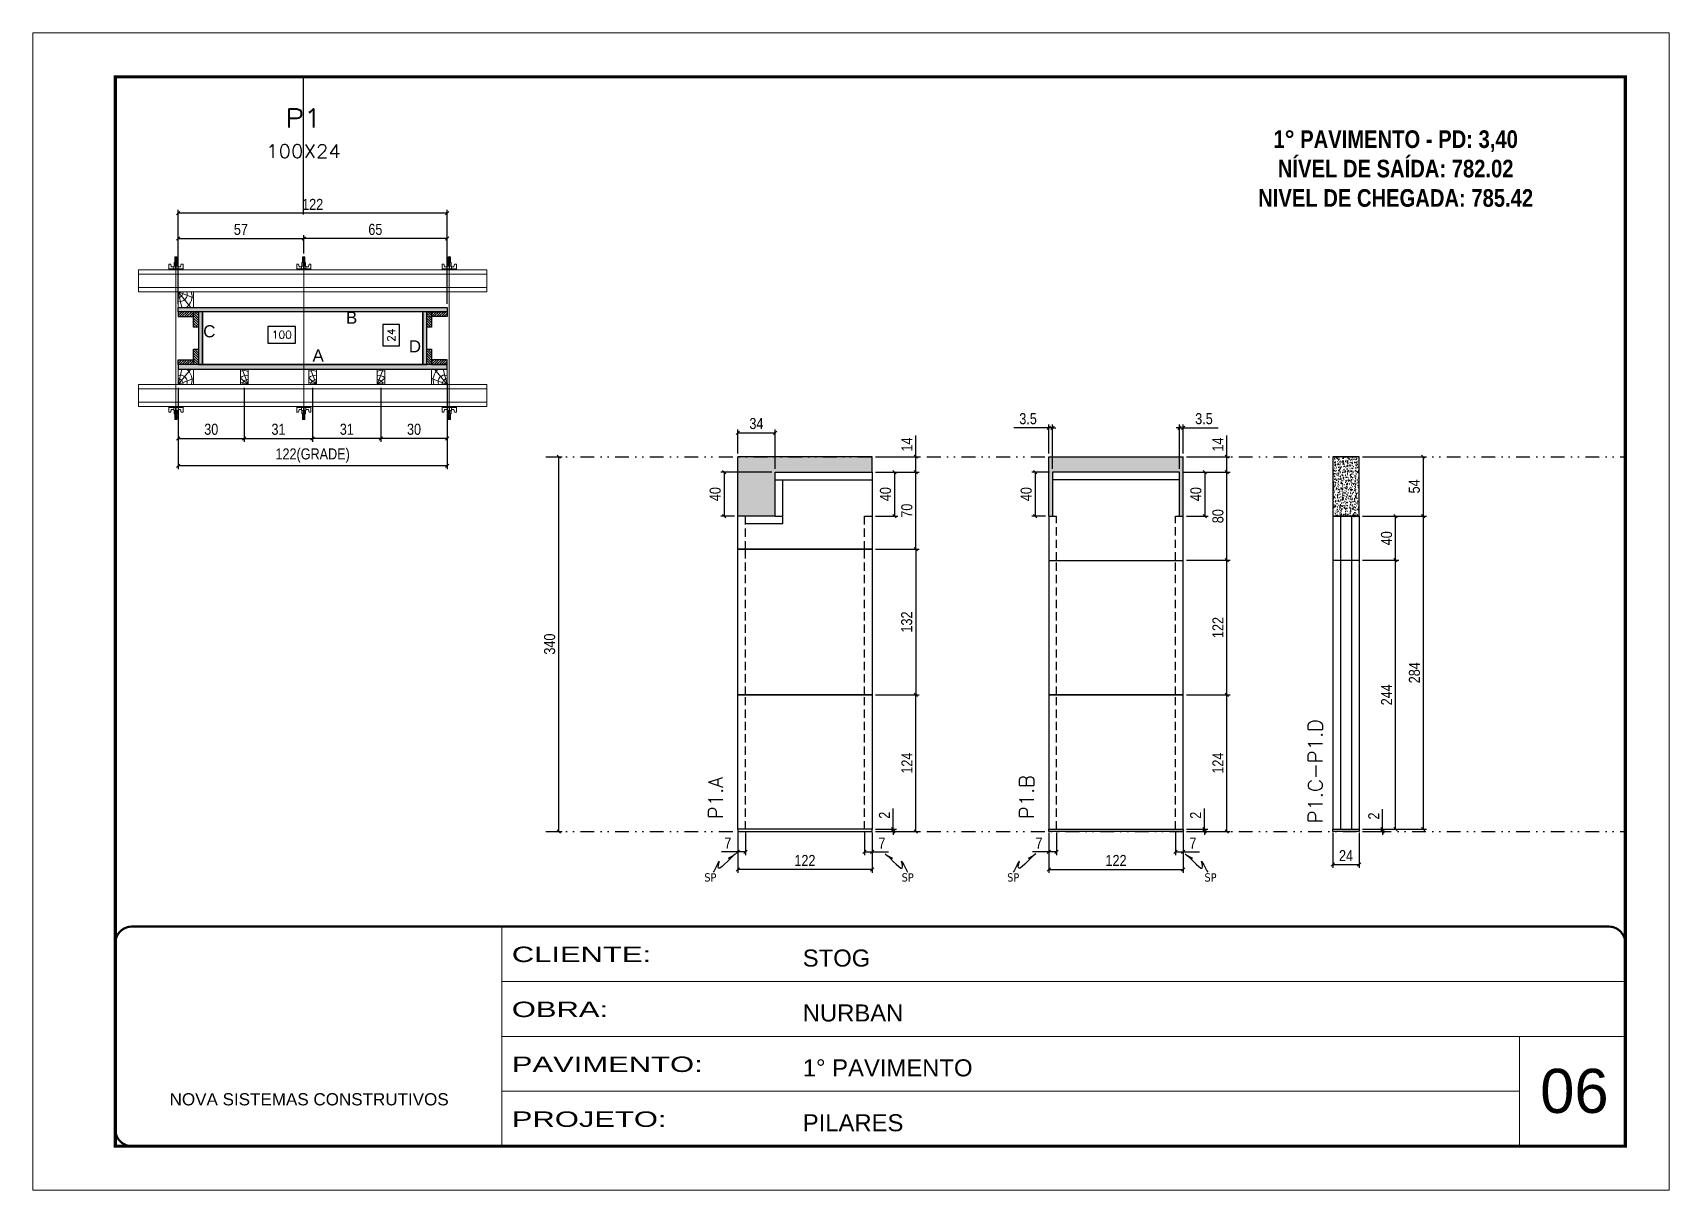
# Model space of a CAD drawing. Header units: millimetres. Extents: x 169816 to 178745, y 96537 to 113647.
# Drawn here: x 171415 to 172900, y 110320 to 111370 of the extents above; entities that cross this region are included whole.
import ezdxf
from ezdxf.enums import TextEntityAlignment as Align

# ---------------------------------------------------------------- set-up
doc = ezdxf.new("R2010")
doc.units = ezdxf.units.MM
for name, pattern in [('CONTINUO', [0]), ('DASHED', [0.75, 0.5, -0.25]), ('DIVIDE2', [0.625, 0.25, -0.125, 0, -0.125, 0, -0.125]), ('HIDDEN', [0.375, 0.25, -0.125])]:
    doc.linetypes.add(name, pattern=pattern)
for name, color, linetype, lineweight in [('CARIMBO', 255, 'Continuous', 9), ('Folhas', 255, 'Continuous', 9), ('Hachura', 251, 'Continuous', 9), ('Madeira', 126, 'Continuous', 18), ('Perfil Metálico', 224, 'Continuous', 18), ('SARRAFO DE PRESSAO', 251, 'DASHED', 9), ('Texto Seção', 7, 'Continuous', 15)]:
    doc.layers.add(name, color=color, linetype=linetype, lineweight=lineweight)
for name, color, linetype in [('CHAPA', 1, 'Continuous'), ('COTA', 241, 'Continuous'), ('Cota Seção (2x)', 241, 'Continuous'), ('NOMENCLATURA', 7, 'Continuous'), ('Nível', 160, 'Continuous'), ('Painéis', 200, 'Continuous'), ('SARR_2.2x7', 40, 'Continuous'), ('SARRAFO', 251, 'Continuous'), ('Sarrafo de Pressão', 42, 'HIDDEN'), ('texto', 7, 'Continuous'), ('Texto de Titulo', 7, 'Continuous'), ('Texto Qtd Sarr', 242, 'Continuous'), ('TEXTO_GERAL', 7, 'Continuous')]:
    doc.layers.add(name, color=color, linetype=linetype)
doc.styles.add('ARIAL', font='arial.ttf')
doc.styles.add('COTA TECNICA', font='techl___.ttf', dxfattribs={"height": 10})
doc.styles.add('COTA TECNICA 2X', font='techl___.ttf', dxfattribs={"height": 10})
doc.styles.add('COTA TECNICA-50', font='techl___.ttf', dxfattribs={"height": 10})
doc.styles.add('REGUA-120', font='ROMANS.shx', dxfattribs={"height": 15})
doc.styles.add('ROMANC', font='techb___.ttf', dxfattribs={"height": 2.5})
doc.styles.add('ROMANS', font='romans.shx')
doc.styles.get("Standard").update_dxf_attribs({"font": 'arial.ttf'})
doc.styles.add('Tecnologia', font='')
doc.styles.get('Tecnologia').set_extended_font_data('Forgotten Futurist')
doc.dimstyles.new('COTA PAINEL-50', dxfattribs={"dimtxt": 10, "dimasz": 3, "dimexe": 3, "dimexo": 3, "dimgap": 3, "dimtad": 1, "dimdec": 1, "dimzin": 12, "dimdsep": 46, "dimtxsty": 'COTA TECNICA-50', "dimblk1": 'OBLIQUE', "dimblk2": 'OBLIQUE', "dimsah": 1, "dimcen": 0.9, "dimclrd": 4, "dimclre": 4, "dimclrt": 240, "dimadec": 1, "dimazin": 3, "dimtfac": 1, "dimtdec": 1, "dimtmove": 0, "dimatfit": 3, "dimfxl": 1, "dimtolj": 1, "dimtzin": 12, "dimarcsym": 0})
doc.dimstyles.new('PAINEL', dxfattribs={"dimtxt": 10, "dimasz": 3, "dimexe": 3, "dimexo": 3, "dimgap": 3, "dimtad": 1, "dimdec": 1, "dimzin": 12, "dimdsep": 46, "dimtxsty": 'COTA TECNICA', "dimblk1": 'OBLIQUE', "dimblk2": 'OBLIQUE', "dimsah": 1, "dimcen": 0.9, "dimclrd": 4, "dimclre": 4, "dimclrt": 240, "dimadec": 1, "dimazin": 3, "dimtfac": 1, "dimtdec": 1, "dimtmove": 0, "dimatfit": 3, "dimfxl": 1, "dimtolj": 1, "dimtzin": 12, "dimarcsym": 0})
doc.dimstyles.new('SECAO PILAR', dxfattribs={"dimtxt": 10, "dimasz": 3, "dimexe": 3, "dimexo": 3, "dimgap": 3, "dimtad": 1, "dimdec": 1, "dimlfac": 0.5, "dimzin": 12, "dimdsep": 46, "dimtxsty": 'COTA TECNICA 2X', "dimblk1": 'OBLIQUE', "dimblk2": 'OBLIQUE', "dimsah": 1, "dimcen": 0.9, "dimclrd": 256, "dimclre": 256, "dimclrt": 256, "dimadec": 1, "dimazin": 3, "dimtfac": 1, "dimtdec": 1, "dimtmove": 0, "dimatfit": 3, "dimfxl": 1, "dimtolj": 1, "dimtzin": 12, "dimarcsym": 0})
doc.dimstyles.new('SECÇÃO 2', dxfattribs={"dimtxt": 7, "dimasz": 6, "dimexe": 0.18, "dimexo": 2, "dimgap": -4, "dimtad": 3, "dimdec": 1, "dimlfac": 0.5, "dimzin": 12, "dimdsep": 46, "dimtxsty": 'ROMANS', "dimblk": 'ARCHTICK', "dimcen": 0.09, "dimse1": 1, "dimse2": 1, "dimsd1": 1, "dimsd2": 1, "dimclrd": 180, "dimclre": 5, "dimclrt": 1, "dimadec": 0, "dimazin": 3, "dimtfac": 1, "dimtdec": 1, "dimtofl": 0, "dimtmove": 0, "dimatfit": 3, "dimldrblk": 'ARCHTICK', "dimfxl": 1, "dimtolj": 1, "dimtzin": 0, "dimarcsym": 0})
doc.dimstyles.get("Standard").update_dxf_attribs({"dimtxt": 0.18, "dimasz": 0.18, "dimexe": 0.18, "dimexo": 0.0625, "dimgap": 0.09, "dimtad": 0, "dimtih": 1, "dimtoh": 1, "dimdec": 4, "dimzin": 0, "dimdsep": 46, "dimtxsty": 'Standard', "dimcen": 0.09, "dimadec": 0, "dimazin": 0, "dimtfac": 1, "dimtdec": 4, "dimtofl": 0, "dimtmove": 0, "dimatfit": 3, "dimfxl": 1, "dimtolj": 1, "dimtzin": 0, "dimarcsym": 0})

msp = doc.modelspace()

# ---------------------------------------------------------------- texts
at = {"layer": 'CARIMBO', "style": 'ARIAL'}
msp.add_text('06', height=40, dxfattribs=at).set_placement((172782.38, 110390.1))
at = {"layer": 'NOMENCLATURA', "color": 2, "insert": (172651.26, 111308.09), "char_height": 16, "attachment_point": 2, "style": 'ROMANC'}
msp.add_mtext_dynamic_manual_height_columns('\\P1° PAVIMENTO - PD: 3,40\\PNÍVEL DE SAÍDA: 782.02\\PNIVEL DE CHEGADA: 785.42', width=328.3607, gutter_width=1, heights=[0], dxfattribs=at)
at = {"layer": 'texto', "color": 0, "char_height": 7.5, "attachment_point": 5}
for insert in [(172029.41, 110603.69), (172208.43, 110603.69), (172304.21, 110603.69), (172483.24, 110603.69)]:
    msp.add_mtext('{\\fTahoma|b0|i0|c0|p34;\\C4;SP}', dxfattribs=dict(at, insert=insert))
at = {"layer": 'Texto Seção', "char_height": 13, "width": 285.3299, "attachment_point": 7, "rotation": 90, "style": 'REGUA-120'}
for s, insert in [('\\pxt4;P1.C-P1.D', (172584.79, 110652.78)), ('P1.A', (172040.72, 110656.62)), ('P1.B', (172322.99, 110656.62))]:
    msp.add_mtext(s, dxfattribs=dict(at, insert=insert))
at = {"layer": 'TEXTO_GERAL', "style": 'ARIAL'}
for s, p in [('B', (171703.86, 111111.45)), ('C', (171574.76, 111099.14)), ('A', (171673.51, 111077.17)), ('D', (171761.33, 111085.52))]:
    msp.add_text(s, height=11, dxfattribs=at).set_placement(p, align=Align.MIDDLE_CENTER)

# ---------------------------------------------------------------- blocks, each defined once
blk = doc.blocks.new('9999999999')
at = {"color": 30, "linetype": 'CONTINUO'}
for p, q in [((98564.6, 34230.2), (98564.6, 34429.4)), ((98564.6, 34379.6), (99584, 34379.6)), ((98564.6, 34329.8), (99488, 34329.8)), ((99584, 34329.8), (99488, 34329.8)), ((99488, 34329.8), (99488, 34230.2)), ((98564.6, 34280), (99488, 34280))]:
    blk.add_line(p, q, dxfattribs=at)
at = {"color": 30, "linetype": 'CONTINUO', "const_width": 2}
blk.add_lwpolyline([(99584, 34230.2), (99584, 34414.4, 0.414214), (99569, 34429.4), (98229, 34429.4, 0.414214), (98214, 34414.4), (98214, 34245.2, 0.414214), (98229, 34230.2), (99584, 34230.2)], format="xyb", dxfattribs=at)
at = {"layer": 'Folhas'}
blk.add_lwpolyline([(98139, 34190.2), (99624, 34190.2), (99624, 35240.2), (98139, 35240.2)], close=True, dxfattribs=at)
at = {"layer": 'Folhas', "color": 30, "const_width": 3}
blk.add_lwpolyline([(98214, 34230.2), (99584, 34230.2), (99584, 35200.2), (98214, 35200.2)], close=True, dxfattribs=at)
at = {"color": 7, "linetype": 'Continuous', "ltscale": 5, "style": 'ARIAL'}
for s, height, p in [('STOG', 15.48, (98837.7, 34393.1)), ('NURBAN', 15.48, (98837.7, 34343.3)), ('1° PAVIMENTO', 15.483, (98837.7, 34293.5)), ('NOVA SISTEMAS CONSTRUTIVOS', 11.059, (98263.2, 34267.2)), ('PILARES', 15.48, (98837.7, 34243.7))]:
    blk.add_text(s, height=height, dxfattribs=at).set_placement(p)
at = {"layer": 'Folhas', "color": 7, "style": 'Tecnologia', "width": 1.5}
for s, p in [('CLIENTE:', (98573.7, 34397.2)), ('OBRA:', (98573.7, 34347.3)), ('PAVIMENTO:', (98573.7, 34297.5)), ('PROJETO:', (98573.7, 34247.7))]:
    blk.add_text(s, height=14, dxfattribs=at).set_placement(p)
blk = doc.blocks.new('titulo1')
at = {"layer": 'Defpoints', "color": 252, "linetype": 'HIDDEN', "ltscale": 2}
blk.add_line((0, 0), (0, 125), dxfattribs=at)
at = {"layer": 'Defpoints', "style": 'ROMANS', "oblique": 15}
blk.add_attdef('FOLHA', text='', height=10, dxfattribs=at).set_placement((0, 15.6), align=Align.MIDDLE_CENTER)
at = {"layer": 'Texto Qtd Sarr', "color": 3, "style": 'ROMANS', "oblique": 15}
for tag, height, p in [('TITULO', 17, (0, 71.4)), ('SEÇÃO', 12, (0, 41.5))]:
    blk.add_attdef(tag, text='', height=height, dxfattribs=at).set_placement(p, align=Align.MIDDLE_CENTER)
blk = doc.blocks.new('*D36')
at = {"layer": 'Cota Seção (2x)', "color": 180, "lineweight": -2, "transparency": 16777216}
for p, q in [((171653, 111103.5), (171628, 111103.5)), ((171628, 111103.5), (171628, 111088.5)), ((171653, 111088.5), (171653, 111103.5)), ((171628, 111088.5), (171653, 111088.5))]:
    blk.add_line(p, q, dxfattribs=at)
at = {"layer": 'Defpoints', "color": 0, "transparency": 16777216}
for p in [(171568.5, 111116.9), (171768.5, 111116.9), (171568.5, 111084.5)]:
    blk.add_point(p, dxfattribs=at)
at = {"layer": 'Cota Seção (2x)', "color": 1, "transparency": 16777216, "insert": (171640.5, 111096), "char_height": 7, "attachment_point": 5, "style": 'ROMANS'}
blk.add_mtext('\\A1;100', dxfattribs=at)
blk = doc.blocks.new('_ArchTick')
at = {"color": 0, "linetype": 'ByBlock', "const_width": 0.15}
blk.add_lwpolyline([(-0.5, -0.5), (0.5, 0.5)], dxfattribs=at)
blk = doc.blocks.new('_Oblique')
at = {"color": 0, "linetype": 'ByBlock', "lineweight": -2}
blk.add_line((-0.5, -0.5), (0.5, 0.5), dxfattribs=at)
blk = doc.blocks.new('*D37')
at = {"layer": 'Cota Seção (2x)', "lineweight": -2, "transparency": 16777216}
for p, q in [((171546.5, 111123.9), (171546.5, 111209.2)), ((171790.5, 111206.2), (171546.5, 111206.2)), ((171790.5, 111123.9), (171790.5, 111209.2))]:
    blk.add_line(p, q, dxfattribs=at)
at = {"layer": 'Defpoints', "color": 0, "transparency": 16777216}
for p in [(171546.5, 111206.2), (171546.5, 111120.9), (171790.5, 111120.9)]:
    blk.add_point(p, dxfattribs=at)
at = {"layer": 'Cota Seção (2x)', "lineweight": -2, "transparency": 16777216, "xscale": 3, "yscale": 3, "zscale": 3, "rotation": 180}
blk.add_blockref('_Oblique', (171546.5, 111206.2), dxfattribs=at)
at = {"layer": 'Cota Seção (2x)', "lineweight": -2, "transparency": 16777216, "xscale": 3, "yscale": 3, "zscale": 3}
blk.add_blockref('_Oblique', (171790.5, 111206.2), dxfattribs=at)
at = {"layer": 'Cota Seção (2x)', "transparency": 16777216, "insert": (171668.5, 111214.2), "char_height": 10, "attachment_point": 5, "style": 'COTA TECNICA 2X'}
blk.add_mtext('\\A1;122', dxfattribs=at)
blk = doc.blocks.new('*D38')
at = {"layer": 'Cota Seção (2x)', "lineweight": -2, "transparency": 16777216}
for p, q in [((171660.4, 111169.7), (171660.4, 111186.4)), ((171790.5, 111183.4), (171660.4, 111183.4)), ((171790.5, 111157.9), (171790.5, 111186.4))]:
    blk.add_line(p, q, dxfattribs=at)
at = {"layer": 'Defpoints', "color": 0, "transparency": 16777216}
for p in [(171660.4, 111183.4), (171660.4, 111166.7), (171790.5, 111154.9)]:
    blk.add_point(p, dxfattribs=at)
at = {"layer": 'Cota Seção (2x)', "lineweight": -2, "transparency": 16777216, "xscale": 3, "yscale": 3, "zscale": 3, "rotation": 180}
blk.add_blockref('_Oblique', (171660.4, 111183.4), dxfattribs=at)
at = {"layer": 'Cota Seção (2x)', "lineweight": -2, "transparency": 16777216, "xscale": 3, "yscale": 3, "zscale": 3}
blk.add_blockref('_Oblique', (171790.5, 111183.4), dxfattribs=at)
at = {"layer": 'Cota Seção (2x)', "transparency": 16777216, "insert": (171725.4, 111191.5), "char_height": 10, "attachment_point": 5, "style": 'COTA TECNICA 2X'}
blk.add_mtext('\\A1;65', dxfattribs=at)
blk = doc.blocks.new('*D39')
at = {"layer": 'Cota Seção (2x)', "lineweight": -2, "transparency": 16777216}
for p, q in [((171546.5, 111157.9), (171546.5, 111186.4)), ((171546.5, 111183.4), (171660.4, 111183.4)), ((171660.4, 111169.7), (171660.4, 111186.4))]:
    blk.add_line(p, q, dxfattribs=at)
at = {"layer": 'Defpoints', "color": 0, "transparency": 16777216}
for p in [(171660.4, 111183.4), (171546.5, 111154.9), (171660.4, 111166.7)]:
    blk.add_point(p, dxfattribs=at)
at = {"layer": 'Cota Seção (2x)', "lineweight": -2, "transparency": 16777216, "xscale": 3, "yscale": 3, "zscale": 3, "rotation": 180}
blk.add_blockref('_Oblique', (171546.5, 111183.4), dxfattribs=at)
at = {"layer": 'Cota Seção (2x)', "lineweight": -2, "transparency": 16777216, "xscale": 3, "yscale": 3, "zscale": 3}
blk.add_blockref('_Oblique', (171660.4, 111183.4), dxfattribs=at)
at = {"layer": 'Cota Seção (2x)', "transparency": 16777216, "insert": (171603.4, 111191.5), "char_height": 10, "attachment_point": 5, "style": 'COTA TECNICA 2X'}
blk.add_mtext('\\A1;57', dxfattribs=at)
blk = doc.blocks.new('*D40')
at = {"layer": 'Cota Seção (2x)', "color": 180, "lineweight": -2, "transparency": 16777216}
for p, q in [((171747.3, 111105.4), (171732.3, 111105.4)), ((171732.3, 111105.4), (171732.3, 111085.8)), ((171747.3, 111085.8), (171747.3, 111105.4)), ((171732.3, 111085.8), (171747.3, 111085.8))]:
    blk.add_line(p, q, dxfattribs=at)
at = {"layer": 'Defpoints', "color": 0, "transparency": 16777216}
for p in [(171768.5, 111116.9), (171751.3, 111068.9), (171768.5, 111068.9)]:
    blk.add_point(p, dxfattribs=at)
at = {"layer": 'Cota Seção (2x)', "color": 1, "transparency": 16777216, "insert": (171739.8, 111095.6), "char_height": 7, "attachment_point": 5, "rotation": 90, "style": 'ROMANS'}
blk.add_mtext('\\A1;24', dxfattribs=at)
blk = doc.blocks.new('C')
at = {"layer": 'Hachura', "color": 0}
for p, q in [((0, 3.22), (0, -3.22)), ((0.45, 3.22), (0, 3.22)), ((0.46, 3.16), (0, 3.16)), ((0.46, 3.05), (0, 3.05)), ((0.46, 2.88), (0, 2.88)), ((0, 2.75), (0, -1.16)), ((0.46, 2.65), (0, 2.65)), ((0.46, 2.23), (0, 2.23)), ((0.46, 1.51), (0, 1.51)), ((0.39, 0.49), (0.17, 0.49)), ((0.45, -3.23), (0.45, 3.22)), ((0.45, 3.22), (2.58, 3.22)), ((1.74, 0.97), (0.45, 0.97)), ((1.45, 0.1), (0.45, 0.1)), ((1.35, 1.94), (1.35, 0.96)), ((2.58, 2.39), (1.47, 2.09)), ((1.74, -0.97), (1.74, 0.97)), ((1.74, 0.97), (1.74, 0.84)), ((1.74, 0.97), (1.74, 0.84)), ((1.74, 0.84), (3.35, 0.84)), ((3.35, 0.45), (1.74, 0.45)), ((2.58, 3.22), (2.58, 2.39)), ((3.32, 0.84), (3.32, -0.84)), ((3.35, 0.84), (3.35, -0.84)), ((3.68, 0.45), (3.35, 0.45)), ((3.84, -0.52), (3.35, 0.45)), ((3.35, 0.06), (3.67, -0.57)), ((3.68, 0.45), (4.16, -0.52)), ((3.72, 0.5), (4.25, -0.57)), ((4.37, -0.55), (3.83, 0.53)), ((4.15, 0.45), (3.93, 0.45)), ((4.42, -0.52), (3.93, 0.45)), ((4.15, 0.45), (4.26, 0.45)), ((4.26, 0.45), (4.74, -0.52)), ((4.3, 0.5), (4.83, -0.57)), ((4.95, -0.55), (4.41, 0.53)), ((4.51, 0.45), (4.84, 0.45)), ((5, -0.52), (4.51, 0.45)), ((4.84, 0.45), (5.32, -0.52)), ((4.88, 0.5), (5.41, -0.57)), ((5.53, -0.55), (4.99, 0.53)), ((5.58, -0.52), (5.09, 0.45)), ((5.42, 0.45), (5.09, 0.45)), ((5.58, -0.52), (5.09, 0.45)), ((5.42, 0.45), (5.74, -0.19)), ((5.46, 0.5), (5.74, -0.07)), ((5.74, 0.19), (5.57, 0.53)), ((5.74, 0.32), (5.68, 0.45)), ((5.68, 0.45), (5.74, 0.45)), ((5.74, 0.45), (5.9, 0.29)), ((5.74, 0.45), (5.74, -0.52)), ((5.9, -0.36), (5.9, 0.29)), ((0.45, 0), (0, 0)), ((0.46, -1.52), (0, -1.52)), ((0.46, -2.23), (0, -2.23)), ((0.46, -2.65), (0, -2.65)), ((0.46, -2.88), (0, -2.88)), ((0.46, -3.05), (0, -3.05)), ((0.46, -3.16), (0, -3.16)), ((0, -3.22), (2.57, -3.22)), ((0.08, -0.48), (0.29, -0.48)), ((0.29, -0.48), (0.4, -0.48)), ((0.45, 0), (0.45, -0.97)), ((0.45, -0.16), (1.45, -0.16)), ((0.45, -0.65), (0.45, -0.32)), ((0.45, -3.23), (0.45, -0.65)), ((0.45, -0.97), (1.74, -0.97)), ((1.35, -1.94), (1.35, -0.97)), ((2.58, -2.39), (1.47, -2.1)), ((3.35, -0.32), (1.74, -0.32)), ((3.35, -0.84), (1.74, -0.84)), ((2.58, -3.23), (2.58, -2.39)), ((3.35, -0.07), (3.58, -0.52)), ((3.35, -0.52), (3.58, -0.52)), ((3.84, -0.52), (4.16, -0.52)), ((4.42, -0.52), (4.74, -0.52)), ((4.63, -0.52), (4.74, -0.52)), ((5, -0.52), (5.32, -0.52)), ((5.58, -0.52), (5.74, -0.52)), ((5.74, -0.52), (5.9, -0.36)), ((5.74, -0.52), (5.74, -0.52))]:
    blk.add_line(p, q, dxfattribs=at)
for centre, radius, start, end in [((1.52, 1.94), 0.161, 104.74356, 180), ((1.44, -0.03), 0.129, 272.69497, 87.30503), ((3.81, 0.39), 0.143, 25.56881, 154.43119), ((4.39, 0.39), 0.143, 25.56881, 154.43119), ((4.97, 0.39), 0.143, 25.56881, 154.43119), ((5.55, 0.39), 0.143, 25.56881, 154.43119), ((0.17, -0.37), 0.174, 221.74404, 317.85924), ((1.52, -1.94), 0.161, 180, 255.25644), ((3.71, -0.4), 0.174, 222.14076, 318.25596), ((4.29, -0.4), 0.174, 222.14076, 318.25596), ((4.87, -0.4), 0.174, 222.14076, 318.25596), ((5.45, -0.4), 0.174, 222.14076, 318.25596), ((5.61, -0.4), 0.174, 317.85924, 318.25596)]:
    blk.add_arc(centre, radius, start, end, dxfattribs=at)
blk = doc.blocks.new('*D41')
at = {"layer": 'Cota Seção (2x)', "lineweight": -2, "transparency": 16777216}
for p, q in [((171790.5, 111052.2), (171790.5, 110974.1)), ((171546.5, 111047.9), (171546.5, 110974.1)), ((171790.5, 110977.1), (171546.5, 110977.1))]:
    blk.add_line(p, q, dxfattribs=at)
at = {"layer": 'Defpoints', "color": 0, "transparency": 16777216}
for p in [(171546.5, 111050.9), (171790.5, 111055.2), (171546.5, 110977.1)]:
    blk.add_point(p, dxfattribs=at)
at = {"layer": 'Cota Seção (2x)', "lineweight": -2, "transparency": 16777216, "xscale": 3, "yscale": 3, "zscale": 3, "rotation": 180}
blk.add_blockref('_Oblique', (171546.5, 110977.1), dxfattribs=at)
at = {"layer": 'Cota Seção (2x)', "lineweight": -2, "transparency": 16777216, "xscale": 3, "yscale": 3, "zscale": 3}
blk.add_blockref('_Oblique', (171790.5, 110977.1), dxfattribs=at)
at = {"layer": 'Cota Seção (2x)', "transparency": 16777216, "insert": (171668.5, 110986.4), "char_height": 10, "attachment_point": 5, "style": 'COTA TECNICA 2X'}
blk.add_mtext('\\A1;122(GRADE)', dxfattribs=at)
blk = doc.blocks.new('PONTALETE')
at = {"layer": 'Madeira'}
for q in [(2.71, 7), (7, 5.76), (7, 1.74)]:
    blk.add_line((0, 0), q, dxfattribs=at)
blk.add_lwpolyline([(0, 0), (7, 0), (7, 7), (0, 7)], close=True, dxfattribs=at)
for centre, radius, start, end in [((2.04, 0.06), 6.23, 37.28179, 109.09128), ((1.09, 0.9), 3.19, 343.60304, 109.98471), ((-0.21, -0.78), 3.09, 14.63219, 86.0383)]:
    blk.add_arc(centre, radius, start, end, dxfattribs=at)
blk = doc.blocks.new('*D42')
at = {"layer": 'Cota Seção (2x)', "lineweight": -2, "transparency": 16777216}
for p, q in [((171730.5, 111047.9), (171730.5, 110999)), ((171790.5, 111047.9), (171790.5, 110999)), ((171790.5, 111002), (171730.5, 111002))]:
    blk.add_line(p, q, dxfattribs=at)
at = {"layer": 'Defpoints', "color": 0, "transparency": 16777216}
for p in [(171730.5, 111050.9), (171790.5, 111050.9), (171730.5, 111002)]:
    blk.add_point(p, dxfattribs=at)
at = {"layer": 'Cota Seção (2x)', "lineweight": -2, "transparency": 16777216, "xscale": 3, "yscale": 3, "zscale": 3, "rotation": 180}
blk.add_blockref('_Oblique', (171730.5, 111002), dxfattribs=at)
at = {"layer": 'Cota Seção (2x)', "lineweight": -2, "transparency": 16777216, "xscale": 3, "yscale": 3, "zscale": 3}
blk.add_blockref('_Oblique', (171790.5, 111002), dxfattribs=at)
at = {"layer": 'Cota Seção (2x)', "transparency": 16777216, "insert": (171760.5, 111010.2), "char_height": 10, "attachment_point": 5, "style": 'COTA TECNICA 2X'}
blk.add_mtext('\\A1;30', dxfattribs=at)
blk = doc.blocks.new('*D43')
at = {"layer": 'Cota Seção (2x)', "lineweight": -2, "transparency": 16777216}
for p, q in [((171668.5, 111047.9), (171668.5, 110999)), ((171730.5, 111047.9), (171730.5, 110999)), ((171730.5, 111002), (171668.5, 111002))]:
    blk.add_line(p, q, dxfattribs=at)
at = {"layer": 'Defpoints', "color": 0, "transparency": 16777216}
for p in [(171668.5, 111050.9), (171730.5, 111050.9), (171668.5, 111002)]:
    blk.add_point(p, dxfattribs=at)
at = {"layer": 'Cota Seção (2x)', "lineweight": -2, "transparency": 16777216, "xscale": 3, "yscale": 3, "zscale": 3, "rotation": 180}
blk.add_blockref('_Oblique', (171668.5, 111002), dxfattribs=at)
at = {"layer": 'Cota Seção (2x)', "lineweight": -2, "transparency": 16777216, "xscale": 3, "yscale": 3, "zscale": 3}
blk.add_blockref('_Oblique', (171730.5, 111002), dxfattribs=at)
at = {"layer": 'Cota Seção (2x)', "transparency": 16777216, "insert": (171699.5, 111010.2), "char_height": 10, "attachment_point": 5, "style": 'COTA TECNICA 2X'}
blk.add_mtext('\\A1;31', dxfattribs=at)
blk = doc.blocks.new('*D44')
at = {"layer": 'Cota Seção (2x)', "lineweight": -2, "transparency": 16777216}
for p, q in [((171546.5, 111047.9), (171546.5, 110999)), ((171606.5, 111047.9), (171606.5, 110999)), ((171546.5, 111002), (171606.5, 111002))]:
    blk.add_line(p, q, dxfattribs=at)
at = {"layer": 'Defpoints', "color": 0, "transparency": 16777216}
for p in [(171546.5, 111050.9), (171606.5, 111050.9), (171606.5, 111002)]:
    blk.add_point(p, dxfattribs=at)
at = {"layer": 'Cota Seção (2x)', "lineweight": -2, "transparency": 16777216, "xscale": 3, "yscale": 3, "zscale": 3, "rotation": 180}
blk.add_blockref('_Oblique', (171546.5, 111002), dxfattribs=at)
at = {"layer": 'Cota Seção (2x)', "lineweight": -2, "transparency": 16777216, "xscale": 3, "yscale": 3, "zscale": 3}
blk.add_blockref('_Oblique', (171606.5, 111002), dxfattribs=at)
at = {"layer": 'Cota Seção (2x)', "transparency": 16777216, "insert": (171576.5, 111010.2), "char_height": 10, "attachment_point": 5, "style": 'COTA TECNICA 2X'}
blk.add_mtext('\\A1;30', dxfattribs=at)
blk = doc.blocks.new('*D45')
at = {"layer": 'Cota Seção (2x)', "lineweight": -2, "transparency": 16777216}
for p, q in [((171606.5, 111047.9), (171606.5, 110999)), ((171668.5, 111047.9), (171668.5, 110999)), ((171606.5, 111002), (171668.5, 111002))]:
    blk.add_line(p, q, dxfattribs=at)
at = {"layer": 'Defpoints', "color": 0, "transparency": 16777216}
for p in [(171606.5, 111050.9), (171668.5, 111050.9), (171668.5, 111002)]:
    blk.add_point(p, dxfattribs=at)
at = {"layer": 'Cota Seção (2x)', "lineweight": -2, "transparency": 16777216, "xscale": 3, "yscale": 3, "zscale": 3, "rotation": 180}
blk.add_blockref('_Oblique', (171606.5, 111002), dxfattribs=at)
at = {"layer": 'Cota Seção (2x)', "lineweight": -2, "transparency": 16777216, "xscale": 3, "yscale": 3, "zscale": 3}
blk.add_blockref('_Oblique', (171668.5, 111002), dxfattribs=at)
at = {"layer": 'Cota Seção (2x)', "transparency": 16777216, "insert": (171637.5, 111010.2), "char_height": 10, "attachment_point": 5, "style": 'COTA TECNICA 2X'}
blk.add_mtext('\\A1;31', dxfattribs=at)
blk = doc.blocks.new('MEIO PONTALETE')
at = {"layer": 'Madeira'}
for q in [(2.71, 7), (3.5, 2.88), (3.5, 0.87)]:
    blk.add_line((0, 0), q, dxfattribs=at)
blk.add_lwpolyline([(0, 0), (3.5, 0), (3.5, 7), (0, 7)], close=True, dxfattribs=at)
for centre, radius, start, end in [((2.04, 0.06), 6.23, 76.44987, 109.09128), ((1.09, 0.9), 3.19, 40.90626, 109.98471), ((-0.21, -0.78), 3.09, 14.63219, 86.0383)]:
    blk.add_arc(centre, radius, start, end, dxfattribs=at)
blk = doc.blocks.new('*D167')
at = {"layer": 'COTA', "color": 4, "lineweight": -2, "transparency": 16777216}
for p, q in [((171883, 110985.4), (171894.8, 110985.4)), ((171891.8, 110645.4), (171891.8, 110985.4)), ((171883, 110645.4), (171894.8, 110645.4))]:
    blk.add_line(p, q, dxfattribs=at)
at = {"layer": 'Defpoints', "color": 0, "transparency": 16777216}
for p in [(171880, 110985.4), (171891.8, 110985.4), (171880, 110645.4)]:
    blk.add_point(p, dxfattribs=at)
at = {"layer": 'COTA', "color": 4, "lineweight": -2, "transparency": 16777216, "xscale": 3, "yscale": 3, "zscale": 3}
for p, rotation in [((171891.8, 110985.4), 90), ((171891.8, 110645.4), 270)]:
    blk.add_blockref('_Oblique', p, dxfattribs=dict(at, rotation=rotation))
at = {"layer": 'COTA', "color": 240, "transparency": 16777216, "insert": (171883.6, 110815.4), "char_height": 10, "attachment_point": 5, "rotation": 90, "style": 'COTA TECNICA-50'}
blk.add_mtext('\\A1;340', dxfattribs=at)
blk = doc.blocks.new('*D148')
at = {"layer": 'COTA', "color": 4, "lineweight": -2, "transparency": 16777216}
for p, q in [((172054.2, 110644.4), (172054.2, 110608)), ((172176.2, 110644.4), (172176.2, 110608)), ((172176.2, 110611), (172054.2, 110611))]:
    blk.add_line(p, q, dxfattribs=at)
at = {"layer": 'Defpoints', "color": 0, "transparency": 16777216}
for p in [(172054.2, 110647.4), (172176.2, 110647.4), (172054.2, 110611)]:
    blk.add_point(p, dxfattribs=at)
at = {"layer": 'COTA', "color": 4, "lineweight": -2, "transparency": 16777216, "xscale": 3, "yscale": 3, "zscale": 3, "rotation": 180}
blk.add_blockref('_Oblique', (172054.2, 110611), dxfattribs=at)
at = {"layer": 'COTA', "color": 4, "lineweight": -2, "transparency": 16777216, "xscale": 3, "yscale": 3, "zscale": 3}
blk.add_blockref('_Oblique', (172176.2, 110611), dxfattribs=at)
at = {"layer": 'COTA', "color": 240, "transparency": 16777216, "insert": (172115.2, 110619.1), "char_height": 10, "attachment_point": 5, "style": 'COTA TECNICA'}
blk.add_mtext('\\A1;122', dxfattribs=at)
blk = doc.blocks.new('*D149')
at = {"layer": 'COTA', "color": 4, "lineweight": -2, "transparency": 16777216}
for p, q in [((172169.2, 110644.4), (172169.2, 110623.9)), ((172176.2, 110642.4), (172176.2, 110623.9)), ((172169.2, 110626.9), (172176.2, 110626.9)), ((172176.2, 110626.9), (172190.9, 110626.9))]:
    blk.add_line(p, q, dxfattribs=at)
at = {"layer": 'Defpoints', "color": 0, "transparency": 16777216}
for p in [(172169.2, 110647.4), (172176.2, 110645.4), (172176.2, 110626.9)]:
    blk.add_point(p, dxfattribs=at)
at = {"layer": 'COTA', "color": 4, "lineweight": -2, "transparency": 16777216, "xscale": 3, "yscale": 3, "zscale": 3, "rotation": 180}
blk.add_blockref('_Oblique', (172169.2, 110626.9), dxfattribs=at)
at = {"layer": 'COTA', "color": 4, "lineweight": -2, "transparency": 16777216, "xscale": 3, "yscale": 3, "zscale": 3}
blk.add_blockref('_Oblique', (172176.2, 110626.9), dxfattribs=at)
at = {"layer": 'COTA', "color": 240, "transparency": 16777216, "insert": (172185.1, 110634.9), "char_height": 10, "attachment_point": 5, "style": 'COTA TECNICA-50'}
blk.add_mtext('\\A1;7', dxfattribs=at)
blk = doc.blocks.new('*D150')
at = {"layer": 'COTA', "color": 4, "lineweight": -2, "transparency": 16777216}
for p, q in [((172054.2, 110642.4), (172054.2, 110623.9)), ((172061.2, 110644.4), (172061.2, 110623.9)), ((172054.2, 110626.9), (172039.5, 110626.9)), ((172061.2, 110626.9), (172054.2, 110626.9))]:
    blk.add_line(p, q, dxfattribs=at)
at = {"layer": 'Defpoints', "color": 0, "transparency": 16777216}
for p in [(172061.2, 110647.4), (172054.2, 110645.4), (172054.2, 110626.9)]:
    blk.add_point(p, dxfattribs=at)
at = {"layer": 'COTA', "color": 4, "lineweight": -2, "transparency": 16777216, "xscale": 3, "yscale": 3, "zscale": 3, "rotation": 180}
blk.add_blockref('_Oblique', (172054.2, 110626.9), dxfattribs=at)
at = {"layer": 'COTA', "color": 4, "lineweight": -2, "transparency": 16777216, "xscale": 3, "yscale": 3, "zscale": 3}
blk.add_blockref('_Oblique', (172061.2, 110626.9), dxfattribs=at)
at = {"layer": 'COTA', "color": 240, "transparency": 16777216, "insert": (172045.3, 110634.9), "char_height": 10, "attachment_point": 5, "style": 'COTA TECNICA-50'}
blk.add_mtext('\\A1;7', dxfattribs=at)
blk = doc.blocks.new('*D151')
at = {"layer": 'COTA', "color": 4, "linetype": 'ByBlock', "lineweight": -2, "transparency": 16777216}
for p, q in [((172179.2, 110769.4), (172218.8, 110769.4)), ((172215.8, 110645.4), (172215.8, 110769.4)), ((172179.2, 110645.4), (172218.8, 110645.4))]:
    blk.add_line(p, q, dxfattribs=at)
at = {"layer": 'Defpoints', "color": 0, "linetype": 'ByBlock', "transparency": 16777216}
for p in [(172176.2, 110769.4), (172215.8, 110769.4), (172176.2, 110645.4)]:
    blk.add_point(p, dxfattribs=at)
at = {"layer": 'COTA', "color": 4, "linetype": 'ByBlock', "lineweight": -2, "transparency": 16777216, "xscale": 3, "yscale": 3, "zscale": 3}
for p, rotation in [((172215.8, 110769.4), 90), ((172215.8, 110645.4), 270)]:
    blk.add_blockref('_Oblique', p, dxfattribs=dict(at, rotation=rotation))
at = {"layer": 'COTA', "color": 240, "linetype": 'ByBlock', "transparency": 16777216, "insert": (172207.8, 110707.4), "char_height": 10, "attachment_point": 5, "rotation": 90, "style": 'COTA TECNICA'}
blk.add_mtext('\\A1;124', dxfattribs=at)
blk = doc.blocks.new('*D152')
at = {"layer": 'COTA', "color": 4, "lineweight": -2, "transparency": 16777216}
for p, q in [((172195.4, 110647.4), (172195.4, 110666.2)), ((172179.2, 110647.4), (172198.4, 110647.4)), ((172195.4, 110645.4), (172195.4, 110647.4)), ((172179.2, 110645.4), (172198.4, 110645.4)), ((172195.4, 110645.4), (172195.4, 110642.4))]:
    blk.add_line(p, q, dxfattribs=at)
at = {"layer": 'Defpoints', "color": 0, "transparency": 16777216}
for p in [(172176.2, 110647.4), (172176.2, 110645.4), (172195.4, 110645.4)]:
    blk.add_point(p, dxfattribs=at)
at = {"layer": 'COTA', "color": 4, "lineweight": -2, "transparency": 16777216, "xscale": 3, "yscale": 3, "zscale": 3}
for p, rotation in [((172195.4, 110647.4), 270), ((172195.4, 110645.4), 90)]:
    blk.add_blockref('_Oblique', p, dxfattribs=dict(at, rotation=rotation))
at = {"layer": 'COTA', "color": 240, "transparency": 16777216, "insert": (172187.4, 110660.1), "char_height": 10, "attachment_point": 5, "rotation": 90, "style": 'COTA TECNICA-50'}
blk.add_mtext('\\A1;2', dxfattribs=at)
blk = doc.blocks.new('*D153')
at = {"layer": 'COTA', "color": 4, "linetype": 'ByBlock', "lineweight": -2, "transparency": 16777216}
for p, q in [((172179.2, 110769.4), (172218.8, 110769.4)), ((172215.8, 110645.4), (172215.8, 110769.4)), ((172179.2, 110645.4), (172218.8, 110645.4))]:
    blk.add_line(p, q, dxfattribs=at)
at = {"layer": 'Defpoints', "color": 0, "linetype": 'ByBlock', "transparency": 16777216}
for p in [(172176.2, 110769.4), (172215.8, 110769.4), (172176.2, 110645.4)]:
    blk.add_point(p, dxfattribs=at)
at = {"layer": 'COTA', "color": 4, "linetype": 'ByBlock', "lineweight": -2, "transparency": 16777216, "xscale": 3, "yscale": 3, "zscale": 3}
for p, rotation in [((172215.8, 110769.4), 90), ((172215.8, 110645.4), 270)]:
    blk.add_blockref('_Oblique', p, dxfattribs=dict(at, rotation=rotation))
at = {"layer": 'COTA', "color": 240, "linetype": 'ByBlock', "transparency": 16777216, "insert": (172207.8, 110707.4), "char_height": 10, "attachment_point": 5, "rotation": 90, "style": 'COTA TECNICA'}
blk.add_mtext('\\A1;124', dxfattribs=at)
blk = doc.blocks.new('*D154')
at = {"layer": 'COTA', "color": 4, "lineweight": -2, "transparency": 16777216}
for p, q in [((172179.2, 110971.4), (172218.8, 110971.4)), ((172215.8, 110901.4), (172215.8, 110971.4)), ((172179.2, 110901.4), (172218.8, 110901.4))]:
    blk.add_line(p, q, dxfattribs=at)
at = {"layer": 'Defpoints', "color": 0, "transparency": 16777216}
for p in [(172176.2, 110971.4), (172215.8, 110971.4), (172176.2, 110901.4)]:
    blk.add_point(p, dxfattribs=at)
at = {"layer": 'COTA', "color": 4, "lineweight": -2, "transparency": 16777216, "xscale": 3, "yscale": 3, "zscale": 3}
for p, rotation in [((172215.8, 110971.4), 90), ((172215.8, 110901.4), 270)]:
    blk.add_blockref('_Oblique', p, dxfattribs=dict(at, rotation=rotation))
at = {"layer": 'COTA', "color": 240, "transparency": 16777216, "insert": (172207.7, 110936.4), "char_height": 10, "attachment_point": 5, "rotation": 90, "style": 'COTA TECNICA-50'}
blk.add_mtext('\\A1;70', dxfattribs=at)
blk = doc.blocks.new('*D155')
at = {"layer": 'COTA', "color": 4, "lineweight": -2, "transparency": 16777216}
for p, q in [((172215.8, 110985.4), (172215.8, 111004.5)), ((172179.2, 110985.4), (172218.8, 110985.4)), ((172215.8, 110971.4), (172215.8, 110985.4)), ((172179.2, 110971.4), (172218.8, 110971.4))]:
    blk.add_line(p, q, dxfattribs=at)
at = {"layer": 'Defpoints', "color": 0, "transparency": 16777216}
for p in [(172176.2, 110985.4), (172176.2, 110971.4), (172215.8, 110971.4)]:
    blk.add_point(p, dxfattribs=at)
at = {"layer": 'COTA', "color": 4, "lineweight": -2, "transparency": 16777216, "xscale": 3, "yscale": 3, "zscale": 3}
for p, rotation in [((172215.8, 110985.4), 90), ((172215.8, 110971.4), 270)]:
    blk.add_blockref('_Oblique', p, dxfattribs=dict(at, rotation=rotation))
at = {"layer": 'COTA', "color": 240, "transparency": 16777216, "insert": (172207.8, 110996.4), "char_height": 10, "attachment_point": 5, "rotation": 90, "style": 'COTA TECNICA-50'}
blk.add_mtext('\\A1;14', dxfattribs=at)
blk = doc.blocks.new('*D156')
at = {"layer": 'COTA', "color": 4, "lineweight": -2, "transparency": 16777216}
for p, q in [((172336.5, 110644.4), (172336.5, 110608)), ((172458.5, 110644.4), (172458.5, 110608)), ((172336.5, 110611), (172458.5, 110611))]:
    blk.add_line(p, q, dxfattribs=at)
at = {"layer": 'Defpoints', "color": 0, "transparency": 16777216}
for p in [(172336.5, 110647.4), (172458.5, 110647.4), (172458.5, 110611)]:
    blk.add_point(p, dxfattribs=at)
at = {"layer": 'COTA', "color": 4, "lineweight": -2, "transparency": 16777216, "xscale": 3, "yscale": 3, "zscale": 3, "rotation": 180}
blk.add_blockref('_Oblique', (172336.5, 110611), dxfattribs=at)
at = {"layer": 'COTA', "color": 4, "lineweight": -2, "transparency": 16777216, "xscale": 3, "yscale": 3, "zscale": 3}
blk.add_blockref('_Oblique', (172458.5, 110611), dxfattribs=at)
at = {"layer": 'COTA', "color": 240, "transparency": 16777216, "insert": (172397.5, 110619.1), "char_height": 10, "attachment_point": 5, "style": 'COTA TECNICA'}
blk.add_mtext('\\A1;122', dxfattribs=at)
blk = doc.blocks.new('*D157')
at = {"layer": 'COTA', "color": 4, "lineweight": -2, "transparency": 16777216}
for p, q in [((172336.5, 110642.4), (172336.5, 110623.9)), ((172343.5, 110644.4), (172343.5, 110623.9)), ((172336.5, 110626.9), (172321.7, 110626.9)), ((172343.5, 110626.9), (172336.5, 110626.9))]:
    blk.add_line(p, q, dxfattribs=at)
at = {"layer": 'Defpoints', "color": 0, "transparency": 16777216}
for p in [(172343.5, 110647.4), (172336.5, 110645.4), (172336.5, 110626.9)]:
    blk.add_point(p, dxfattribs=at)
at = {"layer": 'COTA', "color": 4, "lineweight": -2, "transparency": 16777216, "xscale": 3, "yscale": 3, "zscale": 3, "rotation": 180}
blk.add_blockref('_Oblique', (172336.5, 110626.9), dxfattribs=at)
at = {"layer": 'COTA', "color": 4, "lineweight": -2, "transparency": 16777216, "xscale": 3, "yscale": 3, "zscale": 3}
blk.add_blockref('_Oblique', (172343.5, 110626.9), dxfattribs=at)
at = {"layer": 'COTA', "color": 240, "transparency": 16777216, "insert": (172327.6, 110634.9), "char_height": 10, "attachment_point": 5, "style": 'COTA TECNICA-50'}
blk.add_mtext('\\A1;7', dxfattribs=at)
blk = doc.blocks.new('*D158')
at = {"layer": 'COTA', "color": 4, "lineweight": -2, "transparency": 16777216}
for p, q in [((172451.5, 110644.4), (172451.5, 110623.9)), ((172458.5, 110642.4), (172458.5, 110623.9)), ((172451.5, 110626.9), (172458.5, 110626.9)), ((172458.5, 110626.9), (172473.2, 110626.9))]:
    blk.add_line(p, q, dxfattribs=at)
at = {"layer": 'Defpoints', "color": 0, "transparency": 16777216}
for p in [(172451.5, 110647.4), (172458.5, 110645.4), (172458.5, 110626.9)]:
    blk.add_point(p, dxfattribs=at)
at = {"layer": 'COTA', "color": 4, "lineweight": -2, "transparency": 16777216, "xscale": 3, "yscale": 3, "zscale": 3, "rotation": 180}
blk.add_blockref('_Oblique', (172451.5, 110626.9), dxfattribs=at)
at = {"layer": 'COTA', "color": 4, "lineweight": -2, "transparency": 16777216, "xscale": 3, "yscale": 3, "zscale": 3}
blk.add_blockref('_Oblique', (172458.5, 110626.9), dxfattribs=at)
at = {"layer": 'COTA', "color": 240, "transparency": 16777216, "insert": (172467.3, 110634.9), "char_height": 10, "attachment_point": 5, "style": 'COTA TECNICA-50'}
blk.add_mtext('\\A1;7', dxfattribs=at)
blk = doc.blocks.new('*D159')
at = {"layer": 'COTA', "color": 4, "linetype": 'ByBlock', "lineweight": -2, "transparency": 16777216}
for p, q in [((172461.5, 110769.4), (172501.1, 110769.4)), ((172498.1, 110645.4), (172498.1, 110769.4)), ((172461.5, 110645.4), (172501.1, 110645.4))]:
    blk.add_line(p, q, dxfattribs=at)
at = {"layer": 'Defpoints', "color": 0, "linetype": 'ByBlock', "transparency": 16777216}
for p in [(172458.5, 110769.4), (172498.1, 110769.4), (172458.5, 110645.4)]:
    blk.add_point(p, dxfattribs=at)
at = {"layer": 'COTA', "color": 4, "linetype": 'ByBlock', "lineweight": -2, "transparency": 16777216, "xscale": 3, "yscale": 3, "zscale": 3}
for p, rotation in [((172498.1, 110769.4), 90), ((172498.1, 110645.4), 270)]:
    blk.add_blockref('_Oblique', p, dxfattribs=dict(at, rotation=rotation))
at = {"layer": 'COTA', "color": 240, "linetype": 'ByBlock', "transparency": 16777216, "insert": (172490, 110707.4), "char_height": 10, "attachment_point": 5, "rotation": 90, "style": 'COTA TECNICA'}
blk.add_mtext('\\A1;124', dxfattribs=at)
blk = doc.blocks.new('*D160')
at = {"layer": 'COTA', "color": 4, "lineweight": -2, "transparency": 16777216}
for p, q in [((172477.7, 110647.4), (172477.7, 110666.2)), ((172461.5, 110647.4), (172480.7, 110647.4)), ((172477.7, 110645.4), (172477.7, 110647.4)), ((172461.5, 110645.4), (172480.7, 110645.4)), ((172477.7, 110645.4), (172477.7, 110642.4))]:
    blk.add_line(p, q, dxfattribs=at)
at = {"layer": 'Defpoints', "color": 0, "transparency": 16777216}
for p in [(172458.5, 110647.4), (172458.5, 110645.4), (172477.7, 110645.4)]:
    blk.add_point(p, dxfattribs=at)
at = {"layer": 'COTA', "color": 4, "lineweight": -2, "transparency": 16777216, "xscale": 3, "yscale": 3, "zscale": 3}
for p, rotation in [((172477.7, 110647.4), 270), ((172477.7, 110645.4), 90)]:
    blk.add_blockref('_Oblique', p, dxfattribs=dict(at, rotation=rotation))
at = {"layer": 'COTA', "color": 240, "transparency": 16777216, "insert": (172469.7, 110660.1), "char_height": 10, "attachment_point": 5, "rotation": 90, "style": 'COTA TECNICA-50'}
blk.add_mtext('\\A1;2', dxfattribs=at)
blk = doc.blocks.new('*D161')
at = {"layer": 'COTA', "color": 4, "linetype": 'ByBlock', "lineweight": -2, "transparency": 16777216}
for p, q in [((172461.5, 110769.4), (172501.1, 110769.4)), ((172498.1, 110645.4), (172498.1, 110769.4)), ((172461.5, 110645.4), (172501.1, 110645.4))]:
    blk.add_line(p, q, dxfattribs=at)
at = {"layer": 'Defpoints', "color": 0, "linetype": 'ByBlock', "transparency": 16777216}
for p in [(172458.5, 110769.4), (172498.1, 110769.4), (172458.5, 110645.4)]:
    blk.add_point(p, dxfattribs=at)
at = {"layer": 'COTA', "color": 4, "linetype": 'ByBlock', "lineweight": -2, "transparency": 16777216, "xscale": 3, "yscale": 3, "zscale": 3}
for p, rotation in [((172498.1, 110769.4), 90), ((172498.1, 110645.4), 270)]:
    blk.add_blockref('_Oblique', p, dxfattribs=dict(at, rotation=rotation))
at = {"layer": 'COTA', "color": 240, "linetype": 'ByBlock', "transparency": 16777216, "insert": (172490, 110707.4), "char_height": 10, "attachment_point": 5, "rotation": 90, "style": 'COTA TECNICA'}
blk.add_mtext('\\A1;124', dxfattribs=at)
blk = doc.blocks.new('*D162')
at = {"layer": 'COTA', "color": 4, "lineweight": -2, "transparency": 16777216}
for p, q in [((172458, 110971.4), (172501.1, 110971.4)), ((172498.1, 110891.4), (172498.1, 110971.4)), ((172461.5, 110891.4), (172501.1, 110891.4))]:
    blk.add_line(p, q, dxfattribs=at)
at = {"layer": 'Defpoints', "color": 0, "transparency": 16777216}
for p in [(172455, 110971.4), (172498.1, 110971.4), (172458.5, 110891.4)]:
    blk.add_point(p, dxfattribs=at)
at = {"layer": 'COTA', "color": 4, "lineweight": -2, "transparency": 16777216, "xscale": 3, "yscale": 3, "zscale": 3}
for p, rotation in [((172498.1, 110971.4), 90), ((172498.1, 110891.4), 270)]:
    blk.add_blockref('_Oblique', p, dxfattribs=dict(at, rotation=rotation))
at = {"layer": 'COTA', "color": 240, "transparency": 16777216, "insert": (172490, 110931.4), "char_height": 10, "attachment_point": 5, "rotation": 90, "style": 'COTA TECNICA-50'}
blk.add_mtext('\\A1;80', dxfattribs=at)
blk = doc.blocks.new('*D163')
at = {"layer": 'COTA', "color": 4, "lineweight": -2, "transparency": 16777216}
for p, q in [((172498.1, 110985.4), (172498.1, 111004.5)), ((172461.5, 110985.4), (172501.1, 110985.4)), ((172498.1, 110971.4), (172498.1, 110985.4)), ((172458, 110971.4), (172501.1, 110971.4))]:
    blk.add_line(p, q, dxfattribs=at)
at = {"layer": 'Defpoints', "color": 0, "transparency": 16777216}
for p in [(172458.5, 110985.4), (172498.1, 110985.4), (172455, 110971.4)]:
    blk.add_point(p, dxfattribs=at)
at = {"layer": 'COTA', "color": 4, "lineweight": -2, "transparency": 16777216, "xscale": 3, "yscale": 3, "zscale": 3}
for p, rotation in [((172498.1, 110985.4), 90), ((172498.1, 110971.4), 270)]:
    blk.add_blockref('_Oblique', p, dxfattribs=dict(at, rotation=rotation))
at = {"layer": 'COTA', "color": 240, "transparency": 16777216, "insert": (172490, 110996.4), "char_height": 10, "attachment_point": 5, "rotation": 90, "style": 'COTA TECNICA-50'}
blk.add_mtext('\\A1;14', dxfattribs=at)
blk = doc.blocks.new('*D164')
at = {"layer": 'COTA', "color": 4, "lineweight": -2, "transparency": 16777216}
for p, q in [((172594.2, 110644.4), (172594.2, 110612.5)), ((172618.2, 110644.4), (172618.2, 110612.5)), ((172594.2, 110615.5), (172618.2, 110615.5))]:
    blk.add_line(p, q, dxfattribs=at)
at = {"layer": 'Defpoints', "color": 0, "transparency": 16777216}
for p in [(172594.2, 110647.4), (172618.2, 110647.4), (172618.2, 110615.5)]:
    blk.add_point(p, dxfattribs=at)
at = {"layer": 'COTA', "color": 4, "lineweight": -2, "transparency": 16777216, "xscale": 3, "yscale": 3, "zscale": 3, "rotation": 180}
blk.add_blockref('_Oblique', (172594.2, 110615.5), dxfattribs=at)
at = {"layer": 'COTA', "color": 4, "lineweight": -2, "transparency": 16777216, "xscale": 3, "yscale": 3, "zscale": 3}
blk.add_blockref('_Oblique', (172618.2, 110615.5), dxfattribs=at)
at = {"layer": 'COTA', "color": 240, "transparency": 16777216, "insert": (172606.2, 110623.5), "char_height": 10, "attachment_point": 5, "style": 'COTA TECNICA'}
blk.add_mtext('\\A1;24', dxfattribs=at)
blk = doc.blocks.new('*D165')
at = {"layer": 'COTA', "color": 4, "lineweight": -2, "transparency": 16777216}
for p, q in [((172639.4, 110647.4), (172639.4, 110665.5)), ((172621.2, 110647.4), (172642.4, 110647.4)), ((172639.4, 110645.4), (172639.4, 110647.4)), ((172621.2, 110645.4), (172642.4, 110645.4)), ((172639.4, 110645.4), (172639.4, 110642.4))]:
    blk.add_line(p, q, dxfattribs=at)
at = {"layer": 'Defpoints', "color": 0, "transparency": 16777216}
for p in [(172618.2, 110647.4), (172639.4, 110647.4), (172618.2, 110645.4)]:
    blk.add_point(p, dxfattribs=at)
at = {"layer": 'COTA', "color": 4, "lineweight": -2, "transparency": 16777216, "xscale": 3, "yscale": 3, "zscale": 3}
for p, rotation in [((172639.4, 110647.4), 270), ((172639.4, 110645.4), 90)]:
    blk.add_blockref('_Oblique', p, dxfattribs=dict(at, rotation=rotation))
at = {"layer": 'COTA', "color": 240, "transparency": 16777216, "insert": (172631.4, 110659.4), "char_height": 10, "attachment_point": 5, "rotation": 90, "style": 'COTA TECNICA-50'}
blk.add_mtext('\\A1;2', dxfattribs=at)
blk = doc.blocks.new('*D168')
at = {"layer": 'COTA', "color": 4, "linetype": 'ByBlock', "lineweight": -2, "transparency": 16777216}
for p, q in [((172621.2, 110985.4), (172679.3, 110985.4)), ((172676.3, 110985.4), (172676.3, 110931.3)), ((172621.2, 110931.3), (172679.3, 110931.3))]:
    blk.add_line(p, q, dxfattribs=at)
at = {"layer": 'Defpoints', "color": 0, "linetype": 'ByBlock', "transparency": 16777216}
for p in [(172618.2, 110985.4), (172618.2, 110931.3), (172676.3, 110931.3)]:
    blk.add_point(p, dxfattribs=at)
at = {"layer": 'COTA', "color": 4, "linetype": 'ByBlock', "lineweight": -2, "transparency": 16777216, "xscale": 3, "yscale": 3, "zscale": 3}
for p, rotation in [((172676.3, 110985.4), 90), ((172676.3, 110931.3), 270)]:
    blk.add_blockref('_Oblique', p, dxfattribs=dict(at, rotation=rotation))
at = {"layer": 'COTA', "color": 240, "linetype": 'ByBlock', "transparency": 16777216, "insert": (172668.2, 110958.4), "char_height": 10, "attachment_point": 5, "rotation": 90, "style": 'COTA TECNICA'}
blk.add_mtext('\\A1;54', dxfattribs=at)
blk = doc.blocks.new('*D169')
at = {"layer": 'COTA', "color": 4, "lineweight": -2, "transparency": 16777216}
for p, q in [((172621.2, 110931.4), (172654.1, 110931.4)), ((172651.1, 110891.4), (172651.1, 110931.4)), ((172621.2, 110891.4), (172654.1, 110891.4))]:
    blk.add_line(p, q, dxfattribs=at)
at = {"layer": 'Defpoints', "color": 0, "transparency": 16777216}
for p in [(172618.2, 110931.4), (172651.1, 110931.4), (172618.2, 110891.4)]:
    blk.add_point(p, dxfattribs=at)
at = {"layer": 'COTA', "color": 4, "lineweight": -2, "transparency": 16777216, "xscale": 3, "yscale": 3, "zscale": 3}
for p, rotation in [((172651.1, 110931.4), 90), ((172651.1, 110891.4), 270)]:
    blk.add_blockref('_Oblique', p, dxfattribs=dict(at, rotation=rotation))
at = {"layer": 'COTA', "color": 240, "transparency": 16777216, "insert": (172643, 110911.4), "char_height": 10, "attachment_point": 5, "rotation": 90, "style": 'COTA TECNICA-50'}
blk.add_mtext('\\A1;40', dxfattribs=at)
blk = doc.blocks.new('*D166')
at = {"layer": 'COTA', "color": 4, "lineweight": -2, "transparency": 16777216}
for p, q in [((172461.5, 110891.4), (172501.1, 110891.4)), ((172498.1, 110769.4), (172498.1, 110891.4)), ((172461.5, 110769.4), (172501.1, 110769.4))]:
    blk.add_line(p, q, dxfattribs=at)
at = {"layer": 'Defpoints', "color": 0, "transparency": 16777216}
for p in [(172458.5, 110891.4), (172498.1, 110891.4), (172458.5, 110769.4)]:
    blk.add_point(p, dxfattribs=at)
at = {"layer": 'COTA', "color": 4, "lineweight": -2, "transparency": 16777216, "xscale": 3, "yscale": 3, "zscale": 3}
for p, rotation in [((172498.1, 110891.4), 90), ((172498.1, 110769.4), 270)]:
    blk.add_blockref('_Oblique', p, dxfattribs=dict(at, rotation=rotation))
at = {"layer": 'COTA', "color": 240, "transparency": 16777216, "insert": (172490, 110830.4), "char_height": 10, "attachment_point": 5, "rotation": 90, "style": 'COTA TECNICA-50'}
blk.add_mtext('\\A1;122', dxfattribs=at)
blk = doc.blocks.new('*D170')
at = {"layer": 'COTA', "color": 4, "lineweight": -2, "transparency": 16777216}
for p, q in [((172621.2, 110891.4), (172654.1, 110891.4)), ((172651.1, 110647.4), (172651.1, 110891.4)), ((172621.2, 110647.4), (172654.1, 110647.4))]:
    blk.add_line(p, q, dxfattribs=at)
at = {"layer": 'Defpoints', "color": 0, "transparency": 16777216}
for p in [(172618.2, 110891.4), (172651.1, 110891.4), (172618.2, 110647.4)]:
    blk.add_point(p, dxfattribs=at)
at = {"layer": 'COTA', "color": 4, "lineweight": -2, "transparency": 16777216, "xscale": 3, "yscale": 3, "zscale": 3}
for p, rotation in [((172651.1, 110891.4), 90), ((172651.1, 110647.4), 270)]:
    blk.add_blockref('_Oblique', p, dxfattribs=dict(at, rotation=rotation))
at = {"layer": 'COTA', "color": 240, "transparency": 16777216, "insert": (172643, 110769.4), "char_height": 10, "attachment_point": 5, "rotation": 90, "style": 'COTA TECNICA'}
blk.add_mtext('\\A1;244', dxfattribs=at)
blk = doc.blocks.new('*D171')
at = {"layer": 'COTA', "color": 4, "lineweight": -2, "transparency": 16777216}
for p, q in [((172179.2, 110971.4), (172199.4, 110971.4)), ((172196.4, 110971.4), (172196.4, 110931.4)), ((172179.2, 110931.4), (172199.4, 110931.4))]:
    blk.add_line(p, q, dxfattribs=at)
at = {"layer": 'Defpoints', "color": 0, "transparency": 16777216}
for p in [(172176.2, 110971.4), (172176.2, 110931.4), (172196.4, 110931.4)]:
    blk.add_point(p, dxfattribs=at)
at = {"layer": 'COTA', "color": 4, "lineweight": -2, "transparency": 16777216, "xscale": 3, "yscale": 3, "zscale": 3}
for p, rotation in [((172196.4, 110971.4), 90), ((172196.4, 110931.4), 270)]:
    blk.add_blockref('_Oblique', p, dxfattribs=dict(at, rotation=rotation))
at = {"layer": 'COTA', "color": 240, "transparency": 16777216, "insert": (172188.3, 110951.4), "char_height": 10, "attachment_point": 5, "rotation": 90, "style": 'COTA TECNICA'}
blk.add_mtext('\\A1;40', dxfattribs=at)
blk = doc.blocks.new('*D172')
at = {"layer": 'COTA', "color": 4, "lineweight": -2, "transparency": 16777216}
for p, q in [((172054.2, 110988.4), (172054.2, 111010.1)), ((172054.2, 111007.1), (172088.2, 111007.1)), ((172088.2, 110974.4), (172088.2, 111010.1))]:
    blk.add_line(p, q, dxfattribs=at)
at = {"layer": 'Defpoints', "color": 0, "transparency": 16777216}
for p in [(172088.2, 111007.1), (172054.2, 110985.4), (172088.2, 110971.4)]:
    blk.add_point(p, dxfattribs=at)
at = {"layer": 'COTA', "color": 4, "lineweight": -2, "transparency": 16777216, "xscale": 3, "yscale": 3, "zscale": 3, "rotation": 180}
blk.add_blockref('_Oblique', (172054.2, 111007.1), dxfattribs=at)
at = {"layer": 'COTA', "color": 4, "lineweight": -2, "transparency": 16777216, "xscale": 3, "yscale": 3, "zscale": 3}
blk.add_blockref('_Oblique', (172088.2, 111007.1), dxfattribs=at)
at = {"layer": 'COTA', "color": 240, "transparency": 16777216, "insert": (172071.2, 111015.4), "char_height": 10, "attachment_point": 5, "style": 'COTA TECNICA'}
blk.add_mtext('\\A1;34', dxfattribs=at)
blk = doc.blocks.new('*D173')
at = {"layer": 'COTA', "color": 4, "lineweight": -2, "transparency": 16777216}
for p, q in [((172085.2, 110971.4), (172038.9, 110971.4)), ((172041.9, 110971.4), (172041.9, 110931.4)), ((172051.2, 110931.4), (172038.9, 110931.4))]:
    blk.add_line(p, q, dxfattribs=at)
at = {"layer": 'Defpoints', "color": 0, "transparency": 16777216}
for p in [(172088.2, 110971.4), (172041.9, 110931.4), (172054.2, 110931.4)]:
    blk.add_point(p, dxfattribs=at)
at = {"layer": 'COTA', "color": 4, "lineweight": -2, "transparency": 16777216, "xscale": 3, "yscale": 3, "zscale": 3}
for p, rotation in [((172041.9, 110971.4), 90), ((172041.9, 110931.4), 270)]:
    blk.add_blockref('_Oblique', p, dxfattribs=dict(at, rotation=rotation))
at = {"layer": 'COTA', "color": 240, "transparency": 16777216, "insert": (172033.8, 110951.4), "char_height": 10, "attachment_point": 5, "rotation": 90, "style": 'COTA TECNICA'}
blk.add_mtext('\\A1;40', dxfattribs=at)
blk = doc.blocks.new('*D174')
at = {"layer": 'COTA', "color": 4, "lineweight": -2, "transparency": 16777216}
for p, q in [((172458, 110971.4), (172481.1, 110971.4)), ((172478.1, 110971.4), (172478.1, 110931.4)), ((172461.5, 110931.4), (172481.1, 110931.4))]:
    blk.add_line(p, q, dxfattribs=at)
at = {"layer": 'Defpoints', "color": 0, "transparency": 16777216}
for p in [(172455, 110971.4), (172458.5, 110931.4), (172478.1, 110931.4)]:
    blk.add_point(p, dxfattribs=at)
at = {"layer": 'COTA', "color": 4, "lineweight": -2, "transparency": 16777216, "xscale": 3, "yscale": 3, "zscale": 3}
for p, rotation in [((172478.1, 110971.4), 90), ((172478.1, 110931.4), 270)]:
    blk.add_blockref('_Oblique', p, dxfattribs=dict(at, rotation=rotation))
at = {"layer": 'COTA', "color": 240, "transparency": 16777216, "insert": (172470, 110951.4), "char_height": 10, "attachment_point": 5, "rotation": 90, "style": 'COTA TECNICA'}
blk.add_mtext('\\A1;40', dxfattribs=at)
blk = doc.blocks.new('*D175')
at = {"layer": 'COTA', "color": 4, "lineweight": -2, "transparency": 16777216}
for p, q in [((172337, 110971.4), (172321.1, 110971.4)), ((172324.1, 110971.4), (172324.1, 110931.4)), ((172333.5, 110931.4), (172321.1, 110931.4))]:
    blk.add_line(p, q, dxfattribs=at)
at = {"layer": 'Defpoints', "color": 0, "transparency": 16777216}
for p in [(172340, 110971.4), (172324.1, 110931.4), (172336.5, 110931.4)]:
    blk.add_point(p, dxfattribs=at)
at = {"layer": 'COTA', "color": 4, "lineweight": -2, "transparency": 16777216, "xscale": 3, "yscale": 3, "zscale": 3}
for p, rotation in [((172324.1, 110971.4), 90), ((172324.1, 110931.4), 270)]:
    blk.add_blockref('_Oblique', p, dxfattribs=dict(at, rotation=rotation))
at = {"layer": 'COTA', "color": 240, "transparency": 16777216, "insert": (172316, 110951.4), "char_height": 10, "attachment_point": 5, "rotation": 90, "style": 'COTA TECNICA'}
blk.add_mtext('\\A1;40', dxfattribs=at)
blk = doc.blocks.new('*D176')
at = {"layer": 'COTA', "color": 4, "lineweight": -2, "transparency": 16777216}
for p, q in [((172336.5, 111011.6), (172304.9, 111011.6)), ((172336.5, 110988.4), (172336.5, 111014.6)), ((172340, 111011.6), (172336.5, 111011.6)), ((172340, 110974.4), (172340, 111014.6)), ((172340, 111011.6), (172343, 111011.6))]:
    blk.add_line(p, q, dxfattribs=at)
at = {"layer": 'Defpoints', "color": 0, "transparency": 16777216}
for p in [(172336.5, 111011.6), (172336.5, 110985.4), (172340, 110971.4)]:
    blk.add_point(p, dxfattribs=at)
at = {"layer": 'COTA', "color": 4, "lineweight": -2, "transparency": 16777216, "xscale": 3, "yscale": 3, "zscale": 3}
blk.add_blockref('_Oblique', (172336.5, 111011.6), dxfattribs=at)
at = {"layer": 'COTA', "color": 4, "lineweight": -2, "transparency": 16777216, "xscale": 3, "yscale": 3, "zscale": 3, "rotation": 180}
blk.add_blockref('_Oblique', (172340, 111011.6), dxfattribs=at)
at = {"layer": 'COTA', "color": 240, "transparency": 16777216, "insert": (172317.7, 111019.8), "char_height": 10, "attachment_point": 5, "style": 'COTA TECNICA'}
blk.add_mtext('\\A1;3.5', dxfattribs=at)
blk = doc.blocks.new('*D177')
at = {"layer": 'COTA', "color": 4, "lineweight": -2, "transparency": 16777216}
for p, q in [((172455, 111011.6), (172452, 111011.6)), ((172455, 110974.4), (172455, 111014.6)), ((172455, 111011.6), (172458.5, 111011.6)), ((172458.5, 110988.4), (172458.5, 111014.6)), ((172458.5, 111011.6), (172490.1, 111011.6))]:
    blk.add_line(p, q, dxfattribs=at)
at = {"layer": 'Defpoints', "color": 0, "transparency": 16777216}
for p in [(172458.5, 111011.6), (172458.5, 110985.4), (172455, 110971.4)]:
    blk.add_point(p, dxfattribs=at)
at = {"layer": 'COTA', "color": 4, "lineweight": -2, "transparency": 16777216, "xscale": 3, "yscale": 3, "zscale": 3}
blk.add_blockref('_Oblique', (172455, 111011.6), dxfattribs=at)
at = {"layer": 'COTA', "color": 4, "lineweight": -2, "transparency": 16777216, "xscale": 3, "yscale": 3, "zscale": 3, "rotation": 180}
blk.add_blockref('_Oblique', (172458.5, 111011.6), dxfattribs=at)
at = {"layer": 'COTA', "color": 240, "transparency": 16777216, "insert": (172477.3, 111019.8), "char_height": 10, "attachment_point": 5, "style": 'COTA TECNICA'}
blk.add_mtext('\\A1;3.5', dxfattribs=at)
blk = doc.blocks.new('*D178')
at = {"layer": 'COTA', "color": 4, "lineweight": -2, "transparency": 16777216}
for p, q in [((172179.2, 110901.4), (172218.8, 110901.4)), ((172215.8, 110901.4), (172215.8, 110769.4)), ((172179.2, 110769.4), (172218.8, 110769.4))]:
    blk.add_line(p, q, dxfattribs=at)
at = {"layer": 'Defpoints', "color": 0, "transparency": 16777216}
for p in [(172176.2, 110901.4), (172176.2, 110769.4), (172215.8, 110769.4)]:
    blk.add_point(p, dxfattribs=at)
at = {"layer": 'COTA', "color": 4, "lineweight": -2, "transparency": 16777216, "xscale": 3, "yscale": 3, "zscale": 3}
for p, rotation in [((172215.8, 110901.4), 90), ((172215.8, 110769.4), 270)]:
    blk.add_blockref('_Oblique', p, dxfattribs=dict(at, rotation=rotation))
at = {"layer": 'COTA', "color": 240, "transparency": 16777216, "insert": (172207.6, 110835.4), "char_height": 10, "attachment_point": 5, "rotation": 90, "style": 'COTA TECNICA'}
blk.add_mtext('\\A1;132', dxfattribs=at)
blk = doc.blocks.new('*D222')
at = {"layer": 'COTA', "color": 4, "lineweight": -2, "transparency": 16777216}
for p, q in [((172621.2, 110931.4), (172679.3, 110931.4)), ((172676.3, 110931.4), (172676.3, 110647.4)), ((172621.2, 110647.4), (172679.3, 110647.4))]:
    blk.add_line(p, q, dxfattribs=at)
at = {"layer": 'Defpoints', "color": 0, "transparency": 16777216}
for p in [(172618.2, 110931.4), (172618.2, 110647.4), (172676.3, 110647.4)]:
    blk.add_point(p, dxfattribs=at)
at = {"layer": 'COTA', "color": 4, "lineweight": -2, "transparency": 16777216, "xscale": 3, "yscale": 3, "zscale": 3}
for p, rotation in [((172676.3, 110931.4), 90), ((172676.3, 110647.4), 270)]:
    blk.add_blockref('_Oblique', p, dxfattribs=dict(at, rotation=rotation))
at = {"layer": 'COTA', "color": 240, "transparency": 16777216, "insert": (172668.3, 110789.4), "char_height": 10, "attachment_point": 5, "rotation": 90, "style": 'COTA TECNICA'}
blk.add_mtext('\\A1;284', dxfattribs=at)

# ---------------------------------------------------------------- dimensions: what is measured, and where the dimension line sits
at = {"layer": 'COTA'}
for base, p1, p2, dimstyle, picture, middle in [((172088.19, 111007.14), (172054.19, 110985.36), (172088.19, 110971.36), 'PAINEL', '*D172', (172071.19, 111015.36)), ((172336.46, 111011.61), (172339.96, 110971.36), (172336.46, 110985.36), 'PAINEL', '*D176', (172317.66, 111019.83)), ((172458.46, 111011.61), (172454.96, 110971.36), (172458.46, 110985.36), 'PAINEL', '*D177', (172477.26, 111019.83)), ((172176.19, 110626.85), (172169.19, 110647.36), (172176.19, 110645.36), 'COTA PAINEL-50', '*D149', (172185.05, 110634.93)), ((172458.46, 110626.85), (172451.46, 110647.36), (172458.46, 110645.36), 'COTA PAINEL-50', '*D158', (172467.33, 110634.93))]:
    dim = msp.add_linear_dim(base=base, p1=p1, p2=p2, dimstyle=dimstyle, dxfattribs=at)
    dim.commit()
    dim.dimension.update_dxf_attribs({"geometry": picture, "text_midpoint": middle})
for base, p1, p2, picture, middle in [((172215.83, 110971.36), (172176.19, 110985.36), (172176.19, 110971.36), '*D155', (172215.83, 110996.42)), ((172195.45, 110645.36), (172176.19, 110647.36), (172176.19, 110645.36), '*D152', (172195.45, 110660.11)), ((172477.72, 110645.36), (172458.46, 110647.36), (172458.46, 110645.36), '*D160', (172477.72, 110660.11)), ((172639.43, 110647.36), (172618.24, 110645.36), (172618.24, 110647.36), '*D165', (172639.43, 110659.42))]:
    dim = msp.add_linear_dim(base=base, p1=p1, p2=p2, angle=90, dimstyle='COTA PAINEL-50', dxfattribs=at)
    dim.commit()
    dim.dimension.update_dxf_attribs({"geometry": picture, "text_midpoint": middle, "dimtype": 160})
for base, p1, p2, angle, dimstyle, picture, middle in [((172498.1, 110985.36), (172454.96, 110971.36), (172458.46, 110985.36), 90, 'COTA PAINEL-50', '*D163', (172490.03, 110996.42)), ((171891.84, 110985.36), (171879.99, 110645.36), (171879.99, 110985.36), 90, 'COTA PAINEL-50', '*D167', (171883.63, 110815.36)), ((172041.88, 110931.36), (172088.19, 110971.36), (172054.19, 110931.36), 90, 'PAINEL', '*D173', (172033.77, 110951.36)), ((172215.83, 110971.36), (172176.19, 110901.36), (172176.19, 110971.36), 90, 'COTA PAINEL-50', '*D154', (172207.73, 110936.36)), ((172196.39, 110931.36), (172176.19, 110971.36), (172176.19, 110931.36), 90, 'PAINEL', '*D171', (172188.29, 110951.36)), ((172324.11, 110931.36), (172339.96, 110971.36), (172336.46, 110931.36), 90, 'PAINEL', '*D175', (172316, 110951.36)), ((172498.1, 110971.36), (172458.46, 110891.36), (172454.96, 110971.36), 90, 'COTA PAINEL-50', '*D162', (172489.98, 110931.36)), ((172478.06, 110931.36), (172454.96, 110971.36), (172458.46, 110931.36), 90, 'PAINEL', '*D174', (172469.95, 110951.36)), ((172651.09, 110931.36), (172618.24, 110891.36), (172618.24, 110931.36), 90, 'COTA PAINEL-50', '*D169', (172642.99, 110911.36)), ((172676.35, 110647.36), (172618.24, 110931.36), (172618.24, 110647.36), 90, 'PAINEL', '*D222', (172668.25, 110789.36)), ((172215.83, 110769.36), (172176.19, 110901.36), (172176.19, 110769.36), 90, 'PAINEL', '*D178', (172207.61, 110835.36)), ((172498.1, 110891.36), (172458.46, 110769.36), (172458.46, 110891.36), 90, 'COTA PAINEL-50', '*D166', (172490.04, 110830.36)), ((172651.09, 110891.36), (172618.24, 110647.36), (172618.24, 110891.36), 90, 'PAINEL', '*D170', (172643.02, 110769.36)), ((172054.19, 110626.85), (172061.19, 110647.36), (172054.19, 110645.36), 180, 'COTA PAINEL-50', '*D150', (172045.32, 110634.93)), ((172336.46, 110626.85), (172343.46, 110647.36), (172336.46, 110645.36), 180, 'COTA PAINEL-50', '*D157', (172327.6, 110634.93))]:
    dim = msp.add_linear_dim(base=base, p1=p1, p2=p2, angle=angle, dimstyle=dimstyle, dxfattribs=at)
    dim.commit()
    dim.dimension.update_dxf_attribs({"geometry": picture, "text_midpoint": middle})
at = {"layer": 'COTA', "linetype": 'ByBlock'}
dim = msp.add_linear_dim(base=(172676.35, 110931.34), p1=(172618.24, 110985.36), p2=(172618.24, 110931.34), angle=90, dimstyle='PAINEL', dxfattribs=at)
dim.commit()
dim.dimension.update_dxf_attribs({"geometry": '*D168', "text_midpoint": (172668.24, 110958.35)})
for p1, p2, picture, middle in [((172176.19, 110645.36), (172176.19, 110769.36), '*D151', (172207.76, 110707.36)), ((172176.19, 110645.36), (172176.19, 110769.36), '*D153', (172207.76, 110707.36)), ((172458.46, 110645.36), (172458.46, 110769.36), '*D159', (172490.03, 110707.36)), ((172458.46, 110645.36), (172458.46, 110769.36), '*D161', (172490.03, 110707.36))]:
    dim = msp.add_aligned_dim(p1=p1, p2=p2, distance=-39.64, dimstyle='PAINEL', dxfattribs=at)
    dim.commit()
    dim.dimension.update_dxf_attribs({"geometry": picture, "text_midpoint": middle})
at = {"layer": 'COTA'}
dim = msp.add_linear_dim(base=(172054.19, 110611), p1=(172176.19, 110647.36), p2=(172054.19, 110647.36), angle=180, dimstyle='PAINEL', override={"dimarcsym": 2}, dxfattribs=at)
dim.commit()
dim.dimension.update_dxf_attribs({"geometry": '*D148', "text_midpoint": (172115.19, 110619.06)})
for base, p1, p2, picture, middle in [((172458.46, 110611), (172336.46, 110647.36), (172458.46, 110647.36), '*D156', (172397.46, 110619.06)), ((172618.24, 110615.47), (172594.24, 110647.36), (172618.24, 110647.36), '*D164', (172606.24, 110623.54))]:
    dim = msp.add_linear_dim(base=base, p1=p1, p2=p2, dimstyle='PAINEL', override={"dimarcsym": 2}, dxfattribs=at)
    dim.commit()
    dim.dimension.update_dxf_attribs({"geometry": picture, "text_midpoint": middle})
at = {"layer": 'Cota Seção (2x)', "color": 241}
for base, p1, p2, picture, middle in [((171546.47, 111206.15), (171790.47, 111120.86), (171546.47, 111120.86), '*D37', (171668.47, 111214.21)), ((171660.4, 111183.38), (171790.47, 111154.86), (171660.4, 111166.66), '*D38', (171725.43, 111191.49)), ((171668.47, 111002.01), (171730.47, 111050.86), (171668.47, 111050.86), '*D43', (171699.47, 111010.23)), ((171730.47, 111002.01), (171790.47, 111050.86), (171730.47, 111050.86), '*D42', (171760.47, 111010.23))]:
    dim = msp.add_linear_dim(base=base, p1=p1, p2=p2, angle=180, dimstyle='SECAO PILAR', dxfattribs=at)
    dim.commit()
    dim.dimension.update_dxf_attribs({"geometry": picture, "text_midpoint": middle})
for base, p1, p2, picture, middle in [((171660.4, 111183.38), (171546.47, 111154.86), (171660.4, 111166.66), '*D39', (171603.43, 111191.49)), ((171606.47, 111002.01), (171546.47, 111050.86), (171606.47, 111050.86), '*D44', (171576.47, 111010.23)), ((171668.47, 111002.01), (171606.47, 111050.86), (171668.47, 111050.86), '*D45', (171637.47, 111010.23))]:
    dim = msp.add_linear_dim(base=base, p1=p1, p2=p2, dimstyle='SECAO PILAR', dxfattribs=at)
    dim.commit()
    dim.dimension.update_dxf_attribs({"geometry": picture, "text_midpoint": middle})
for base, p2, angle, picture, middle in [((171568.47, 111084.47), (171568.47, 111116.86), 180, '*D36', (171640.46, 111084.47)), ((171751.33, 111068.86), (171768.47, 111068.86), 270, '*D40', (171751.33, 111095.6))]:
    dim = msp.add_linear_dim(base=base, p1=(171768.47, 111116.86), p2=p2, angle=angle, dimstyle='SECÇÃO 2', dxfattribs=at)
    dim.commit()
    dim.dimension.update_dxf_attribs({"geometry": picture, "text_midpoint": middle, "dimtype": 160})
dim = msp.add_linear_dim(base=(171546.47, 110977.14), p1=(171790.47, 111055.2), p2=(171546.47, 111050.86), angle=180, text='<>(GRADE)', dimstyle='SECAO PILAR', dxfattribs=at)
dim.commit()
dim.dimension.update_dxf_attribs({"geometry": '*D41', "text_midpoint": (171668.47, 110977.14), "dimtype": 160})

# ---------------------------------------------------------------- hatches: boundary and pattern name
at = {"layer": 'COTA', "linetype": 'ByBlock'}
h = msp.add_hatch(dxfattribs=at)
h.set_pattern_fill('AR-CONC', color=256, scale=0.03)
h.paths.add_polyline_path([(172088.19, 110971.36), (172165.19, 110971.36), (172176.19, 110971.36), (172176.19, 110985.36), (172054.19, 110985.36), (172054.19, 110931.36), (172088.19, 110931.36)])
h = msp.add_hatch(dxfattribs=at)
h.set_pattern_fill('AR-CONC', color=256, scale=0.03)
h.paths.add_polyline_path([(172454.96, 110971.36), (172454.96, 110931.36), (172458.46, 110931.36), (172458.46, 110985.36), (172336.46, 110985.36), (172336.46, 110931.36), (172339.96, 110931.36), (172339.96, 110971.36)])
h = msp.add_hatch(dxfattribs=at)
h.set_pattern_fill('AR-CONC', color=256, scale=0.03)
h.set_pattern_definition([(50, (163510.1175, 106873.372), (5.46554, -0.4781726), [0.5715, -6.2865]), (355, (163510.1175, 106873.372), (-1.0573026, 5.7317054), [0.4572, -5.0292175]), (100.451445, (163510.573, 106873.332), (4.4082374, 5.2535326), [0.4857003, -5.3427073]), (46.1842, (163510.1175, 106874.896), (8.132371, -1.26127), [0.85725, -9.42975]), (96.63556, (163510.795, 106874.791), (7.122124, 7.422784), [0.728551, -8.014068]), (351.18415, (163510.1175, 106874.896), (7.122124, 7.422784), [0.685799, -7.543792]), (21, (163510.8795, 106874.515), (4.5484317, -3.067956), [0.5715, -6.2865]), (326, (163510.8795, 106874.515), (1.854061, 5.525639), [0.4572, -5.0292]), (71.451445, (163511.2586, 106874.259), (6.4024926, 2.457683), [0.4857003, -5.342698]), (37.5, (163510.1175, 106873.3718), (0.0926581, 2.53665117), [0, -4.96824, 0, -5.1054, 0, -5.04825]), (7.5, (163510.1175, 106873.3718), (2.0045899, 3.00541724), [0, -2.91084, 0, -4.85394, 0, -1.92405]), (327.5, (163508.4183, 106873.3718), (4.06771786, -0.1718623), [0, -1.905, 0, -5.9436, 0, -7.8867]), (317.5, (163507.6563, 106873.3718), (4.4438754, 0.7627947), [0, -2.4765, 0, -3.94716, 0, -5.6007])])
h.paths.add_polyline_path([(172618.24, 110985.36), (172594.24, 110985.36), (172594.24, 110931.21), (172618.24, 110931.21)])
at = {"layer": 'Hachura'}
h = msp.add_hatch(color=256, dxfattribs=at)
h.dxf.hatch_style = 1
h.paths.add_polyline_path([(171546.47, 111116.86), (171546.47, 111120.86), (171790.47, 111120.86), (171790.47, 111116.86)])
h = msp.add_hatch(color=256, dxfattribs=at)
h.dxf.hatch_style = 1
h.paths.add_polyline_path([(171546.47, 111116.86), (171546.47, 111120.86), (171790.47, 111120.86), (171790.47, 111116.86)])
h = msp.add_hatch(dxfattribs=at)
h.set_pattern_fill('ANSI31', color=256, scale=0.5, angle=360, style=0)
h.set_pattern_definition([(45, (181049.4202, 134008.269), (-1.12253202, 1.12253202), [])])
h.paths.add_polyline_path([(171560.47, 111116.86), (171560.47, 111112.46), (171546.47, 111112.46), (171546.47, 111116.86)])
h = msp.add_hatch(dxfattribs=at)
h.set_pattern_fill('ANSI31', color=256, scale=0.5, angle=630, style=0)
h.set_pattern_definition([(315, (194489.8765, 101613.909), (1.12253202, 1.12253202), [])])
h.paths.add_polyline_path([(171560.47, 111102.86), (171564.87, 111102.86), (171564.87, 111116.86), (171560.47, 111116.86)])
h = msp.add_hatch(color=256, dxfattribs=at)
h.dxf.hatch_style = 1
h.paths.add_polyline_path([(171568.47, 111116.86), (171564.87, 111116.86), (171564.87, 111068.86), (171568.47, 111068.86)])
h = msp.add_hatch(color=256, dxfattribs=at)
h.dxf.hatch_style = 1
h.paths.add_polyline_path([(171568.47, 111116.86), (171564.87, 111116.86), (171564.87, 111068.86), (171568.47, 111068.86)])
h = msp.add_hatch(color=256, dxfattribs=at)
h.dxf.hatch_style = 1
h.paths.add_polyline_path([(171772.07, 111116.86), (171768.47, 111116.86), (171768.47, 111068.86), (171772.07, 111068.86)])
h = msp.add_hatch(color=256, dxfattribs=at)
h.dxf.hatch_style = 1
h.paths.add_polyline_path([(171772.07, 111116.86), (171768.47, 111116.86), (171768.47, 111068.86), (171772.07, 111068.86)])
h = msp.add_hatch(dxfattribs=at)
h.set_pattern_fill('ANSI31', color=256, scale=0.5, angle=630, style=0)
h.set_pattern_definition([(315, (194701.4765, 101613.909), (1.12253202, 1.12253202), [])])
h.paths.add_polyline_path([(171772.07, 111102.86), (171776.47, 111102.86), (171776.47, 111116.86), (171772.07, 111116.86)])
h = msp.add_hatch(dxfattribs=at)
h.set_pattern_fill('ANSI31', color=256, scale=0.5, angle=360, style=0)
h.set_pattern_definition([(45, (180914.4202, 134008.269), (-1.12253202, 1.12253202), [])])
h.paths.add_polyline_path([(171776.47, 111116.86), (171776.47, 111112.46), (171790.47, 111112.46), (171790.47, 111116.86)])
h = msp.add_hatch(dxfattribs=at)
h.set_pattern_fill('ANSI31', color=256, scale=0.5, angle=630, style=0)
h.set_pattern_definition([(315, (194489.8765, 101579.909), (1.12253202, 1.12253202), [])])
h.paths.add_polyline_path([(171560.47, 111068.86), (171564.87, 111068.86), (171564.87, 111082.86), (171560.47, 111082.86)])
h = msp.add_hatch(dxfattribs=at)
h.set_pattern_fill('ANSI31', color=256, scale=0.5, angle=630, style=0)
h.set_pattern_definition([(315, (194701.4765, 101579.909), (1.12253202, 1.12253202), [])])
h.paths.add_polyline_path([(171772.07, 111068.86), (171776.47, 111068.86), (171776.47, 111082.86), (171772.07, 111082.86)])
h = msp.add_hatch(dxfattribs=at)
h.set_pattern_fill('ANSI31', color=256, scale=0.5, angle=360, style=0)
h.set_pattern_definition([(45, (181049.4202, 133998.269), (-1.12253202, 1.12253202), [])])
h.paths.add_polyline_path([(171560.47, 111068.86), (171560.47, 111073.26), (171546.47, 111073.26), (171546.47, 111068.86)])
h = msp.add_hatch(color=256, dxfattribs=at)
h.dxf.hatch_style = 1
h.paths.add_polyline_path([(171546.47, 111068.86), (171546.47, 111064.86), (171790.47, 111064.86), (171790.47, 111068.86)])
h = msp.add_hatch(color=256, dxfattribs=at)
h.dxf.hatch_style = 1
h.paths.add_polyline_path([(171546.47, 111068.86), (171546.47, 111064.86), (171790.47, 111064.86), (171790.47, 111068.86)])
h = msp.add_hatch(dxfattribs=at)
h.set_pattern_fill('ANSI31', color=256, scale=0.5, angle=360, style=0)
h.set_pattern_definition([(45, (180914.4202, 133998.269), (-1.12253202, 1.12253202), [])])
h.paths.add_polyline_path([(171776.47, 111068.86), (171776.47, 111073.26), (171790.47, 111073.26), (171790.47, 111068.86)])

# ---------------------------------------------------------------- linework, layer by layer
at = {"layer": 'CHAPA'}
for points in [[(171546.47, 111116.86), (171546.47, 111120.86), (171790.47, 111120.86), (171790.47, 111116.86)], [(171546.47, 111116.86), (171546.47, 111120.86), (171790.47, 111120.86), (171790.47, 111116.86)], [(171568.47, 111116.86), (171564.87, 111116.86), (171564.87, 111068.86), (171568.47, 111068.86)], [(171568.47, 111116.86), (171564.87, 111116.86), (171564.87, 111068.86), (171568.47, 111068.86)], [(171772.07, 111116.86), (171768.47, 111116.86), (171768.47, 111068.86), (171772.07, 111068.86)], [(171772.07, 111116.86), (171768.47, 111116.86), (171768.47, 111068.86), (171772.07, 111068.86)], [(171546.47, 111068.86), (171546.47, 111064.86), (171790.47, 111064.86), (171790.47, 111068.86)], [(171546.47, 111068.86), (171546.47, 111064.86), (171790.47, 111064.86), (171790.47, 111068.86)]]:
    msp.add_lwpolyline(points, close=True, dxfattribs=at)
at = {"layer": 'COTA', "linetype": 'ByBlock'}
for p, q in [((172176.19, 110985.36), (172054.19, 110985.36)), ((172054.19, 110985.36), (172054.19, 110985.36)), ((172054.19, 110931.36), (172054.19, 110985.36)), ((172176.19, 110971.36), (172176.19, 110985.36)), ((172336.46, 110931.36), (172336.46, 110985.36)), ((172336.46, 110985.36), (172458.46, 110985.36)), ((172458.46, 110931.36), (172458.46, 110985.36))]:
    msp.add_line(p, q, dxfattribs=at)
msp.add_lwpolyline([(172594.24, 110931.34), (172618.24, 110931.34), (172618.24, 110985.36), (172594.24, 110985.36)], close=True, dxfattribs=at)
at = {"layer": 'Hachura'}
for p, q in [((171544.47, 111165.66), (171544.46, 111023.86)), ((171660.47, 111165.66), (171660.46, 111023.86)), ((171792.47, 111165.66), (171792.48, 111023.86))]:
    msp.add_line(p, q, dxfattribs=at)
at = {"layer": 'Madeira'}
msp.add_lwpolyline([(171546.47, 111064.86), (171546.47, 111050.86), (171790.47, 111050.86), (171790.47, 111064.86)], close=True, dxfattribs=at)
at = {"layer": 'Nível', "color": 4, "linetype": 'DIVIDE2', "ltscale": 50}
for p, q in [((171879.99, 110985.36), (172859.52, 110985.36)), ((171879.99, 110645.36), (172859.52, 110645.36))]:
    msp.add_line(p, q, dxfattribs=at)
at = {"layer": 'Painéis'}
for p, q in [((172088.19, 110971.36), (172176.19, 110971.36)), ((172088.19, 110931.36), (172088.19, 110971.36)), ((172176.19, 110971.36), (172176.19, 110931.36)), ((172454.96, 110971.36), (172339.96, 110971.36)), ((172339.96, 110971.36), (172339.96, 110931.36)), ((172454.96, 110931.36), (172454.96, 110971.36)), ((172088.19, 110931.36), (172054.19, 110931.36)), ((172054.19, 110901.36), (172054.19, 110931.36)), ((172176.19, 110931.36), (172176.19, 110901.36)), ((172176.19, 110931.36), (172176.19, 110931.36)), ((172336.46, 110931.36), (172336.46, 110891.36)), ((172336.46, 110931.36), (172339.96, 110931.36)), ((172454.96, 110931.36), (172458.46, 110931.36)), ((172458.46, 110891.36), (172458.46, 110931.36)), ((172594.24, 110931.36), (172618.24, 110931.36)), ((172594.24, 110931.34), (172594.24, 110647.36)), ((172594.24, 110931.34), (172618.24, 110931.34)), ((172618.24, 110931.34), (172594.24, 110931.34)), ((172618.24, 110931.34), (172618.24, 110647.36)), ((172176.19, 110901.36), (172054.19, 110901.36)), ((172054.19, 110901.36), (172176.19, 110901.36)), ((172054.19, 110769.36), (172054.19, 110901.36)), ((172176.19, 110901.36), (172176.19, 110769.36)), ((172336.46, 110891.36), (172336.46, 110769.36)), ((172336.46, 110891.36), (172458.46, 110891.36)), ((172458.46, 110769.36), (172458.46, 110891.36)), ((172618.24, 110891.36), (172594.24, 110891.36)), ((172176.19, 110769.36), (172054.19, 110769.36)), ((172054.19, 110769.36), (172176.19, 110769.36)), ((172054.19, 110647.36), (172054.19, 110769.36)), ((172176.19, 110769.36), (172176.19, 110647.36)), ((172336.46, 110769.36), (172458.46, 110769.36)), ((172458.46, 110769.36), (172336.46, 110769.36)), ((172336.46, 110769.36), (172336.46, 110647.36)), ((172458.46, 110647.36), (172458.46, 110769.36)), ((172176.19, 110647.36), (172054.19, 110647.36)), ((172336.46, 110647.36), (172458.46, 110647.36)), ((172594.24, 110647.36), (172618.24, 110647.36)), ((172594.24, 110647.36), (172618.24, 110647.36)), ((172594.24, 110645.36), (172594.24, 110647.36)), ((172618.24, 110647.36), (172618.24, 110645.36)), ((172618.24, 110645.36), (172594.24, 110645.36))]:
    msp.add_line(p, q, dxfattribs=at)
for points in [[(171768.47, 111068.86), (171768.47, 111116.86), (171568.47, 111116.86), (171568.47, 111068.86)], [(172054.19, 110645.36), (172176.19, 110645.36), (172176.19, 110647.36), (172054.19, 110647.36)], [(172458.46, 110645.36), (172336.46, 110645.36), (172336.46, 110647.36), (172458.46, 110647.36)]]:
    msp.add_lwpolyline(points, close=True, dxfattribs=at)
at = {"layer": 'Perfil Metálico'}
for points in [[(171510.47, 111154.86), (171510.47, 111134.86), (171826.47, 111134.86), (171826.47, 111154.86)], [(171826.47, 111138.86), (171826.47, 111150.86), (171510.47, 111150.86), (171510.47, 111138.86)], [(171510.47, 111030.86), (171510.47, 111050.86), (171826.47, 111050.86), (171826.47, 111030.86)], [(171826.47, 111046.86), (171826.47, 111034.86), (171510.47, 111034.86), (171510.47, 111046.86)]]:
    msp.add_lwpolyline(points, close=True, dxfattribs=at)
at = {"layer": 'SARR_2.2x7'}
for p, q in [((172088.19, 110964.36), (172176.19, 110964.36)), ((172095.19, 110931.36), (172095.19, 110964.36)), ((172454.96, 110964.36), (172339.96, 110964.36)), ((172088.19, 110931.36), (172095.19, 110931.36)), ((172095.19, 110924.36), (172095.19, 110931.36)), ((172601.24, 110931.34), (172601.24, 110647.36)), ((172611.24, 110931.34), (172611.24, 110647.36)), ((172095.19, 110924.36), (172061.19, 110924.36))]:
    msp.add_line(p, q, dxfattribs=at)
at = {"layer": 'SARRAFO'}
for points in [[(171546.47, 111112.46), (171560.47, 111112.46), (171560.47, 111116.86), (171546.47, 111116.86)], [(171564.87, 111116.86), (171564.87, 111102.86), (171560.47, 111102.86), (171560.47, 111116.86)], [(171564.87, 111116.86), (171564.87, 111102.86), (171560.47, 111102.86), (171560.47, 111116.86)], [(171776.47, 111116.86), (171776.47, 111102.86), (171772.07, 111102.86), (171772.07, 111116.86)], [(171776.47, 111116.86), (171776.47, 111102.86), (171772.07, 111102.86), (171772.07, 111116.86)], [(171790.47, 111112.46), (171776.47, 111112.46), (171776.47, 111116.86), (171790.47, 111116.86)], [(171564.87, 111082.86), (171564.87, 111068.86), (171560.47, 111068.86), (171560.47, 111082.86)], [(171564.87, 111082.86), (171564.87, 111068.86), (171560.47, 111068.86), (171560.47, 111082.86)], [(171776.47, 111082.86), (171776.47, 111068.86), (171772.07, 111068.86), (171772.07, 111082.86)], [(171776.47, 111082.86), (171776.47, 111068.86), (171772.07, 111068.86), (171772.07, 111082.86)], [(171546.47, 111073.26), (171560.47, 111073.26), (171560.47, 111068.86), (171546.47, 111068.86)], [(171790.47, 111073.26), (171776.47, 111073.26), (171776.47, 111068.86), (171790.47, 111068.86)]]:
    msp.add_lwpolyline(points, close=True, dxfattribs=at)
at = {"layer": 'Sarrafo de Pressão', "ltscale": 30}
for p, q in [((172061.19, 110901.36), (172061.19, 110931.36)), ((172169.19, 110901.36), (172169.19, 110931.36)), ((172169.19, 110931.36), (172176.19, 110931.36)), ((172339.96, 110931.36), (172343.46, 110931.36)), ((172343.46, 110891.36), (172343.46, 110931.36)), ((172451.46, 110891.36), (172451.46, 110931.36)), ((172451.46, 110931.36), (172454.96, 110931.36)), ((172061.19, 110769.36), (172061.19, 110901.36)), ((172169.19, 110769.36), (172169.19, 110901.36)), ((172343.46, 110769.36), (172343.46, 110891.36)), ((172451.46, 110769.36), (172451.46, 110891.36)), ((172061.19, 110647.36), (172061.19, 110769.36)), ((172169.19, 110647.36), (172169.19, 110769.36)), ((172343.46, 110647.36), (172343.46, 110769.36)), ((172451.46, 110647.36), (172451.46, 110769.36))]:
    msp.add_line(p, q, dxfattribs=at)

# ---------------------------------------------------------------- block references
at = {"layer": 'Hachura', "linetype": 'Continuous', "yscale": 2, "zscale": 2}
for p, xscale, rotation in [((171544.47, 111154.86), -2, 270), ((171660.47, 111154.86), -2, 270), ((171792.47, 111154.86), 2, 90), ((171544.47, 111030.86), 2, 270), ((171660.47, 111030.86), 2, 270), ((171792.47, 111030.86), -2, 90)]:
    msp.add_blockref('C', p, dxfattribs=dict(at, xscale=xscale, rotation=rotation))
at = {"layer": 'Madeira', "yscale": 2, "zscale": 2}
for p, xscale, rotation in [((171546.47, 111134.86), 2, 270), ((171546.47, 111050.86), -2, 270), ((171790.47, 111050.86), 2, 90)]:
    msp.add_blockref('PONTALETE', p, dxfattribs=dict(at, xscale=xscale, rotation=rotation))
at = {"layer": 'Madeira', "yscale": 1.999999997962732, "zscale": 1.999999997962732}
for p, xscale in [((171609.97, 111050.86), -1.999999997962732), ((171671.97, 111050.86), -1.999999997962732), ((171726.97, 111050.86), 1.999999997962732)]:
    msp.add_blockref('MEIO PONTALETE', p, dxfattribs=dict(at, xscale=xscale))
at = {"layer": 'SARRAFO DE PRESSAO', "color": 6, "linetype": 'ByBlock'}
msp.add_blockref('9999999999', (73275.54, 76129.75), dxfattribs=at)
at = {"layer": 'Texto Seção'}
ref = msp.add_blockref('titulo1', (171660.2, 111204.95), dxfattribs=at)
ref.add_attrib('TITULO', 'P1', dxfattribs={"layer": 'Texto de Titulo', "color": 7, "height": 17, "style": 'ROMANS', "width": 1.1}).set_placement((171660.2, 111292.45), align=Align.MIDDLE_CENTER)
ref.add_attrib('SEÇÃO', '100X24', dxfattribs={"layer": 'Texto de Titulo', "color": 7, "height": 12, "style": 'ROMANS', "width": 1.1}).set_placement((171660.2, 111262.45), align=Align.MIDDLE_CENTER)

msp.set_redraw_order([(e.dxf.handle, doc.entitydb.next_handle()) for e in msp.query("TEXT MTEXT ATTDEF DIMENSION ARC_DIMENSION")])  # texts and dimensions are drawn at this point

# ---------------------------------------------------------------- leaders
at = {"layer": 'COTA', "path_type": 1}
for points in [[(172052.36, 110625.18), (172036.57, 110613.35), (172037.5, 110618.16), (172031.95, 110608.37)], [(172188.02, 110625.18), (172203.8, 110613.35), (172202.88, 110618.16), (172208.43, 110608.37)], [(172324.63, 110625.18), (172308.85, 110613.35), (172309.77, 110618.16), (172304.22, 110608.37)], [(172460.29, 110625.18), (172476.08, 110613.35), (172475.15, 110618.16), (172480.7, 110608.37)]]:
    msp.add_leader(points, dimstyle='Standard', override={"dimasz": 8}, dxfattribs=at)

doc.saveas('drawing.dxf')
